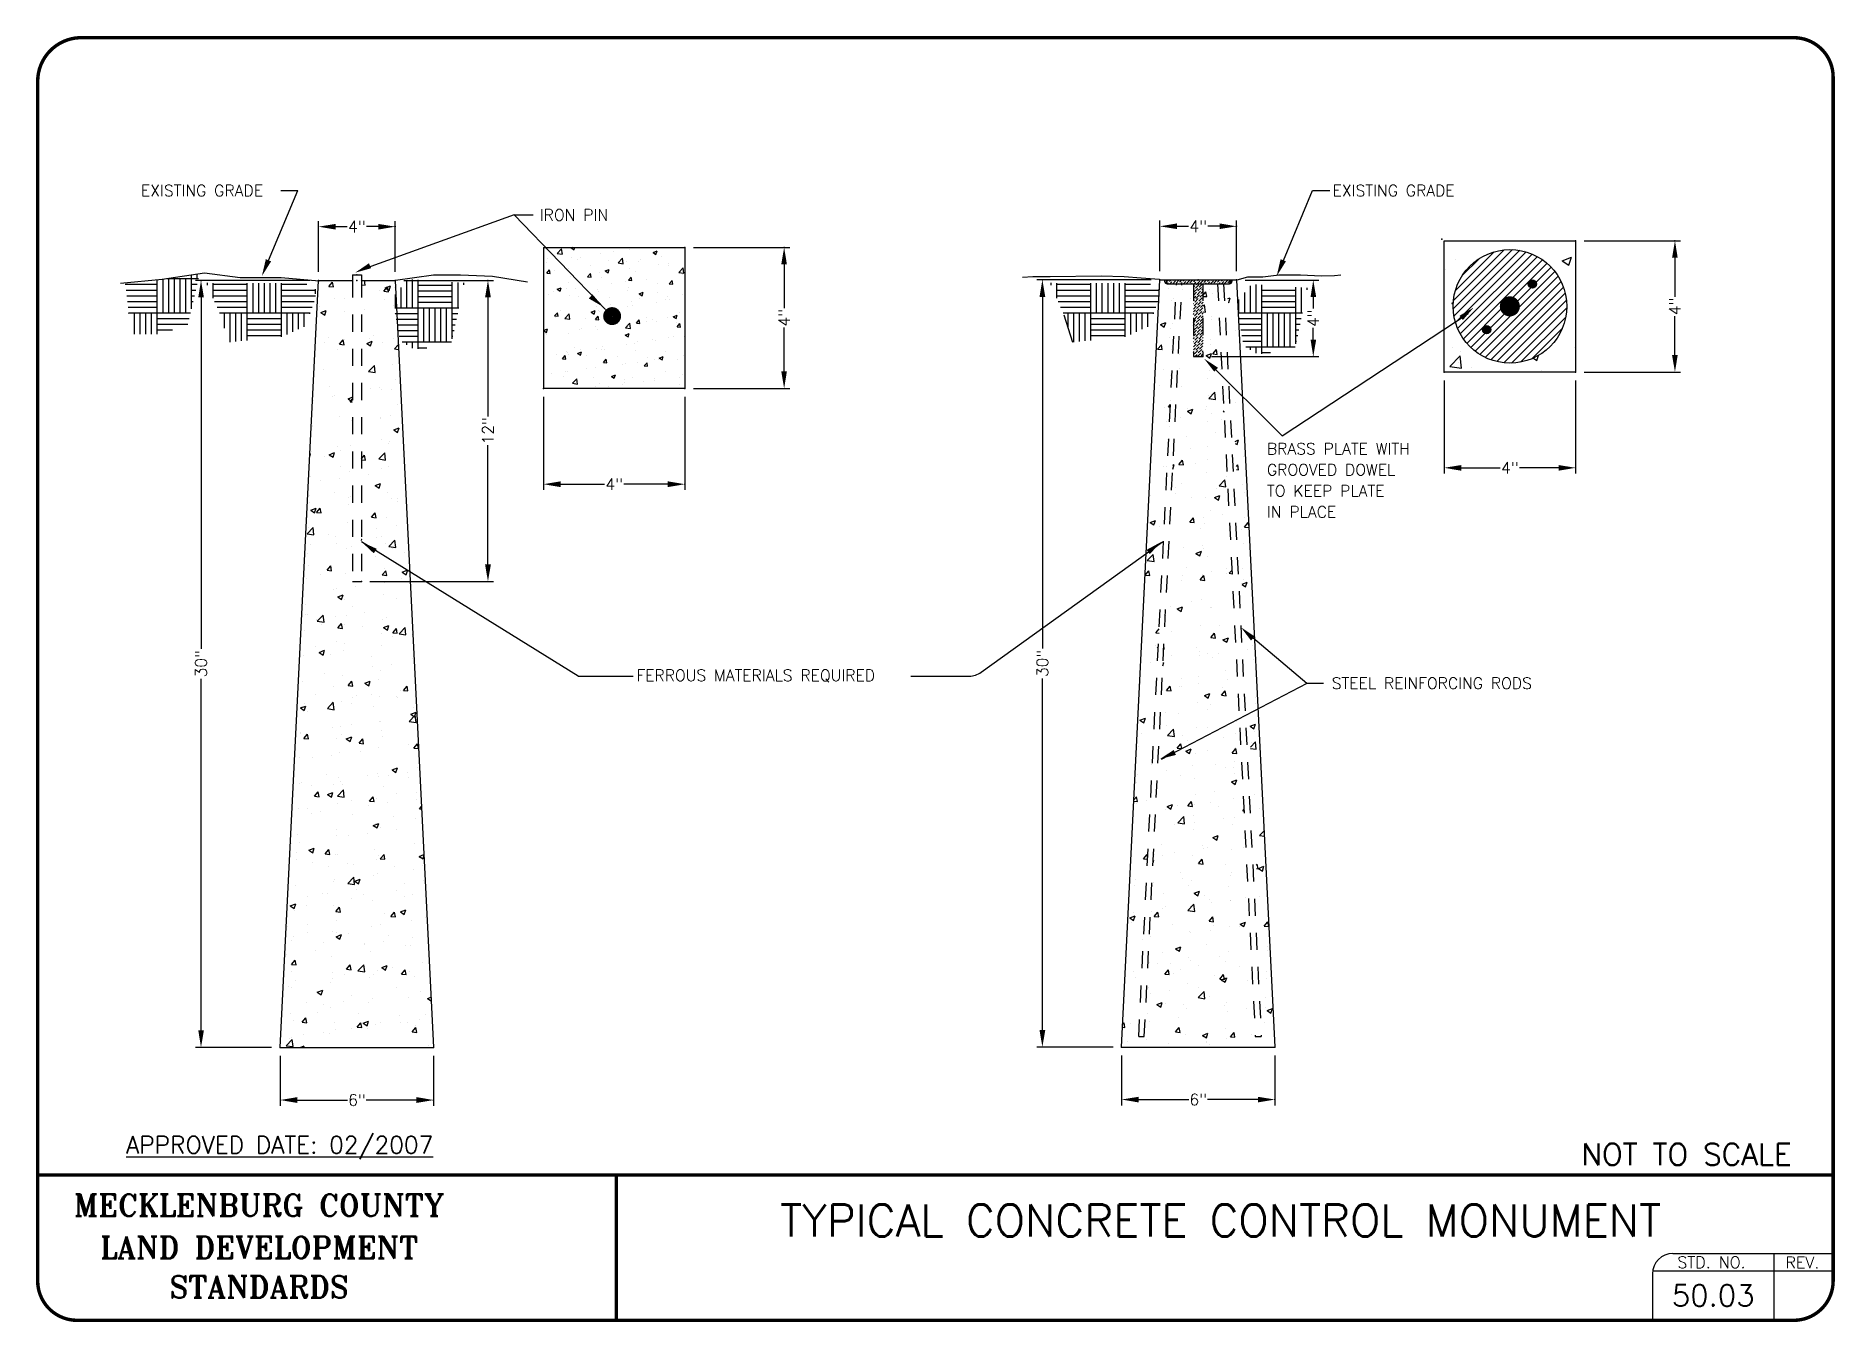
# Model space of a CAD drawing. Header units: feet. Extents: x 0 to 10.5, y 0 to 7.5.
import ezdxf
from ezdxf.enums import TextEntityAlignment as Align

# ---------------------------------------------------------------- set-up
doc = ezdxf.new("R2010")
doc.units = ezdxf.units.FT
doc.header["$LTSCALE"] = 0.25
doc.header["$MEASUREMENT"] = 0
doc.linetypes.add('HIDDEN', pattern=[0.375, 0.25, -0.125])
doc.layers.get('0').update_dxf_attribs({"linetype": 'CONTINUOUS'})
doc.layers.add('BORDER', color=4, linetype='CONTINUOUS')
doc.layers.add('MECK-DETAIL', color=7, linetype='CONTINUOUS')
doc.styles.add('ROMANS', font='romans', dxfattribs={"height": 2})
doc.styles.add('ROMANT', font='romant')
doc.styles.get("Standard").update_dxf_attribs({"font": 'simplex'})

msp = doc.modelspace()

# ---------------------------------------------------------------- texts
at = {"layer": 'MECK-DETAIL', "color": 7, "style": 'ROMANS'}
for p in [(0.604, 6.606), (7.572, 6.606)]:
    msp.add_text('EXISTING GRADE', height=0.0666, dxfattribs=at).set_placement(p, align=Align.MIDDLE_LEFT)
at = {"layer": 'MECK-DETAIL', "color": 7, "linetype": 'ByBlock', "style": 'ROMANS'}
for s, p in [('4"', (1.867, 6.395)), ('4"', (6.786, 6.397)), ('4"', (8.609, 4.985)), ('4"', (3.371, 4.889)), ('6"', (1.867, 1.288)), ('6"', (6.786, 1.291))]:
    msp.add_text(s, height=0.0666, dxfattribs=at).set_placement(p, align=Align.MIDDLE_CENTER)
at = {"layer": 'MECK-DETAIL', "color": 7, "style": 'ROMANS'}
for s, height, p in [('IRON PIN', 0.0666, (2.936, 6.43)), ('BRASS PLATE WITH', 0.0666, (7.188, 5.063)), ('GROOVED DOWEL', 0.0666, (7.188, 4.94)), ('TO KEEP PLATE', 0.0666, (7.188, 4.817)), ('IN PLACE', 0.0666, (7.188, 4.694)), ('FERROUS MATERIALS REQUIRED', 0.0666, (3.501, 3.738)), ('STEEL REINFORCING RODS', 0.0666, (7.567, 3.692)), ('NOT TO SCALE', 0.1275, (9.028, 0.907)), ('STD. NO.', 0.068, (9.588, 0.305)), ('REV.', 0.068, (10.22, 0.304))]:
    msp.add_text(s, height=height, dxfattribs=at).set_placement(p)
at = {"layer": 'MECK-DETAIL', "color": 7, "linetype": 'ByBlock', "style": 'ROMANS'}
for s, p in [('4"', (4.365, 5.862)), ('4"', (7.459, 5.859)), ('4"', (9.574, 5.929)), ('12"', (2.633, 5.201)), ('30"', (0.955, 3.839)), ('30"', (5.875, 3.841))]:
    msp.add_text(s, height=0.0666, rotation=90, dxfattribs=at).set_placement(p, align=Align.MIDDLE_CENTER)
at = {"layer": 'MECK-DETAIL', "color": 7}
msp.add_text('%%UAPPROVED DATE: 02/2007', height=0.1, dxfattribs=at).set_placement((1.415, 0.946), align=Align.BOTTOM_CENTER)
at = {"layer": 'MECK-DETAIL', "color": 7, "style": 'ROMANS'}
msp.add_text('TYPICAL CONCRETE CONTROL MONUMENT', height=0.18784, dxfattribs=at).set_placement((6.917, 0.584), align=Align.MIDDLE)
msp.add_text('50.03', height=0.1255, dxfattribs=at).set_placement((9.798, 0.145), align=Align.MIDDLE_CENTER)

# ---------------------------------------------------------------- blocks, each defined once
blk = doc.blocks.new('*X1')
at = {"color": 0}
for p, q in [((10.019, 6.894), (10.043, 6.923)), ((10.049, 6.891), (10.043, 6.923)), ((10.231, 6.93), (10.236, 6.935)), ((10.256, 6.902), (10.252, 6.935)), ((10.256, 6.927), (10.256, 6.927)), ((10.019, 6.894), (10.049, 6.891)), ((10.056, 6.817), (10.056, 6.817)), ((10.118, 6.819), (10.118, 6.819)), ((10.231, 6.906), (10.256, 6.902)), ((10.348, 6.867), (10.348, 6.867)), ((10.378, 6.863), (10.402, 6.891)), ((10.378, 6.863), (10.408, 6.86)), ((10.385, 6.808), (10.385, 6.808)), ((10.387, 6.886), (10.422, 6.899)), ((10.387, 6.886), (10.412, 6.869)), ((10.408, 6.86), (10.402, 6.891)), ((10.412, 6.869), (10.422, 6.899)), ((10.45, 6.886), (10.45, 6.886)), ((9.956, 6.763), (9.956, 6.763)), ((9.967, 6.725), (10.002, 6.738)), ((9.967, 6.725), (9.992, 6.708)), ((9.992, 6.708), (10.002, 6.738)), ((10.124, 6.73), (10.124, 6.73)), ((10.249, 6.746), (10.249, 6.746)), ((10.439, 6.771), (10.439, 6.771)), ((10.444, 6.719), (10.444, 6.719)), ((10.307, 6.574), (10.307, 6.574)), ((9.992, 6.532), (9.992, 6.532)), ((10.018, 6.565), (10.018, 6.565)), ((10.075, 6.482), (10.075, 6.482)), ((10.089, 6.518), (10.113, 6.547)), ((10.089, 6.518), (10.119, 6.515)), ((10.119, 6.515), (10.113, 6.547)), ((10.118, 6.549), (10.118, 6.549)), ((10.266, 6.523), (10.301, 6.537)), ((10.266, 6.523), (10.291, 6.507)), ((10.285, 6.554), (10.285, 6.554)), ((10.291, 6.507), (10.301, 6.537)), ((10.367, 6.532), (10.367, 6.532)), ((10.438, 6.553), (10.438, 6.553)), ((10.447, 6.487), (10.471, 6.515)), ((10.447, 6.487), (10.474, 6.484)), ((10.473, 6.504), (10.471, 6.515)), ((9.986, 6.352), (9.986, 6.352)), ((10.278, 6.34), (10.317, 6.38)), ((10.278, 6.34), (10.322, 6.333)), ((10.322, 6.333), (10.317, 6.38)), ((10.431, 6.387), (10.431, 6.387)), ((9.921, 6.31), (9.921, 6.31)), ((9.922, 6.319), (9.922, 6.319)), ((10.026, 6.243), (10.026, 6.243)), ((10.293, 6.231), (10.293, 6.231)), ((10.346, 6.234), (10.346, 6.234)), ((10.36, 6.221), (10.36, 6.221)), ((10.425, 6.22), (10.425, 6.22)), ((10.455, 6.287), (10.455, 6.287)), ((10.485, 6.237), (10.485, 6.237)), ((9.916, 6.153), (9.916, 6.153)), ((10.044, 6.179), (10.044, 6.179)), ((10.055, 6.184), (10.055, 6.184)), ((10.144, 6.161), (10.172, 6.172)), ((10.144, 6.161), (10.169, 6.144)), ((10.158, 6.142), (10.172, 6.159)), ((10.158, 6.142), (10.172, 6.141)), ((10.169, 6.144), (10.172, 6.155)), ((10.466, 6.124), (10.466, 6.124)), ((9.91, 5.986), (9.91, 5.986)), ((9.912, 5.982), (9.912, 5.982)), ((10.088, 6.044), (10.088, 6.044)), ((10.167, 6.022), (10.167, 6.022)), ((10.353, 6.04), (10.353, 6.04)), ((10.355, 6.033), (10.355, 6.033)), ((10.419, 6.054), (10.419, 6.054)), ((10.365, 5.899), (10.365, 5.899)), ((10.411, 5.868), (10.411, 5.868)), ((10.413, 5.887), (10.413, 5.887)), ((10.443, 5.96), (10.478, 5.973)), ((10.443, 5.96), (10.467, 5.943)), ((10.467, 5.943), (10.478, 5.973)), ((9.895, 5.795), (9.899, 5.794)), ((9.899, 5.794), (9.896, 5.81)), ((9.904, 5.82), (9.904, 5.82)), ((9.991, 5.789), (9.991, 5.789)), ((10.022, 5.798), (10.057, 5.812)), ((10.022, 5.798), (10.047, 5.782)), ((10.047, 5.782), (10.057, 5.812)), ((10.074, 5.849), (10.074, 5.849)), ((10.097, 5.826), (10.097, 5.826)), ((10.161, 5.855), (10.161, 5.855)), ((10.231, 5.77), (10.252, 5.794)), ((10.231, 5.765), (10.257, 5.763)), ((10.257, 5.763), (10.252, 5.794)), ((10.258, 5.778), (10.258, 5.778)), ((10.344, 5.77), (10.383, 5.81)), ((10.344, 5.77), (10.389, 5.763)), ((10.389, 5.763), (10.383, 5.81)), ((9.898, 5.654), (9.898, 5.654)), ((9.965, 5.629), (9.965, 5.629)), ((10.09, 5.646), (10.09, 5.646)), ((10.096, 5.722), (10.096, 5.722)), ((10.155, 5.689), (10.155, 5.689)), ((10.28, 5.671), (10.28, 5.671)), ((10.363, 5.71), (10.363, 5.71)), ((10.407, 5.721), (10.407, 5.721)), ((9.892, 5.535), (9.892, 5.535)), ((10.053, 5.551), (10.053, 5.551)), ((10.149, 5.522), (10.149, 5.522)), ((10.158, 5.523), (10.158, 5.523)), ((10.321, 5.597), (10.356, 5.61)), ((10.321, 5.597), (10.346, 5.58)), ((10.345, 5.601), (10.345, 5.601)), ((10.346, 5.58), (10.356, 5.61)), ((10.401, 5.554), (10.401, 5.554)), ((10.425, 5.512), (10.425, 5.512)), ((10.464, 5.515), (10.464, 5.515)), ((9.892, 5.487), (9.892, 5.487)), ((9.901, 5.436), (9.936, 5.449)), ((9.901, 5.436), (9.926, 5.419)), ((9.926, 5.419), (9.936, 5.449)), ((9.938, 5.421), (9.962, 5.45)), ((9.938, 5.421), (9.968, 5.418)), ((9.959, 5.449), (9.959, 5.449)), ((9.968, 5.418), (9.962, 5.45)), ((10.148, 5.473), (10.148, 5.473)), ((10.297, 5.39), (10.321, 5.418)), ((10.327, 5.387), (10.321, 5.418)), ((10.465, 5.491), (10.465, 5.491)), ((9.877, 5.283), (9.916, 5.323)), ((9.877, 5.283), (9.921, 5.276)), ((9.881, 5.391), (9.881, 5.391)), ((9.886, 5.321), (9.886, 5.321)), ((9.921, 5.276), (9.916, 5.323)), ((10.142, 5.356), (10.142, 5.356)), ((10.297, 5.39), (10.327, 5.387)), ((10.332, 5.318), (10.332, 5.318)), ((10.395, 5.388), (10.395, 5.388)), ((10.457, 5.334), (10.457, 5.334)), ((9.9, 5.212), (9.9, 5.212)), ((10.017, 5.276), (10.017, 5.276)), ((10.061, 5.268), (10.061, 5.268)), ((10.072, 5.216), (10.072, 5.216)), ((10.136, 5.189), (10.136, 5.189)), ((10.167, 5.201), (10.167, 5.201)), ((10.231, 5.247), (10.234, 5.248)), ((10.231, 5.239), (10.234, 5.248)), ((10.328, 5.257), (10.328, 5.257)), ((10.364, 5.266), (10.364, 5.266)), ((10.389, 5.221), (10.389, 5.221)), ((10.411, 5.2), (10.45, 5.24)), ((10.411, 5.2), (10.455, 5.193)), ((10.433, 5.189), (10.433, 5.189)), ((10.455, 5.193), (10.45, 5.24)), ((10.515, 5.162), (10.515, 5.162)), ((9.88, 5.154), (9.88, 5.154)), ((9.885, 5.079), (9.885, 5.079)), ((10.008, 5.045), (10.032, 5.074)), ((10.008, 5.045), (10.037, 5.042)), ((10.037, 5.042), (10.032, 5.074)), ((10.326, 5.137), (10.326, 5.137)), ((10.366, 5.014), (10.39, 5.042)), ((10.383, 5.055), (10.383, 5.055)), ((10.396, 5.011), (10.39, 5.042)), ((10.498, 5.033), (10.533, 5.047)), ((10.523, 5.016), (10.533, 5.047)), ((9.874, 4.988), (9.874, 4.988)), ((9.962, 5.014), (9.962, 5.014)), ((10.13, 5.023), (10.13, 5.023)), ((10.194, 4.94), (10.194, 4.94)), ((10.343, 4.968), (10.343, 4.968)), ((10.366, 5.014), (10.396, 5.011)), ((10.384, 4.965), (10.384, 4.965)), ((10.495, 4.991), (10.495, 4.991)), ((10.498, 5.033), (10.523, 5.016)), ((9.868, 4.821), (9.868, 4.821)), ((10.052, 4.918), (10.052, 4.918)), ((10.069, 4.923), (10.069, 4.923)), ((10.078, 4.872), (10.113, 4.885)), ((10.078, 4.872), (10.102, 4.855)), ((10.102, 4.855), (10.113, 4.885)), ((10.124, 4.857), (10.124, 4.857)), ((10.171, 4.808), (10.171, 4.808)), ((10.377, 4.889), (10.377, 4.889)), ((10.463, 4.858), (10.463, 4.858)), ((9.864, 4.758), (9.864, 4.758)), ((9.88, 4.758), (9.88, 4.758)), ((9.938, 4.726), (9.938, 4.726)), ((9.943, 4.713), (9.982, 4.753)), ((9.943, 4.713), (9.988, 4.706)), ((9.97, 4.691), (9.97, 4.691)), ((9.988, 4.706), (9.982, 4.753)), ((10.063, 4.743), (10.063, 4.743)), ((10.077, 4.669), (10.101, 4.698)), ((10.107, 4.666), (10.101, 4.698)), ((10.131, 4.747), (10.131, 4.747)), ((10.252, 4.768), (10.252, 4.768)), ((10.371, 4.722), (10.371, 4.722)), ((10.398, 4.736), (10.398, 4.736)), ((9.861, 4.655), (9.861, 4.655)), ((10.071, 4.583), (10.071, 4.583)), ((10.077, 4.669), (10.107, 4.666)), ((10.118, 4.69), (10.118, 4.69)), ((10.237, 4.68), (10.237, 4.68)), ((10.362, 4.633), (10.362, 4.633)), ((10.376, 4.671), (10.411, 4.684)), ((10.376, 4.671), (10.401, 4.654)), ((10.401, 4.654), (10.411, 4.684)), ((10.436, 4.637), (10.46, 4.666)), ((10.436, 4.637), (10.465, 4.635)), ((10.436, 4.612), (10.436, 4.612)), ((10.465, 4.635), (10.46, 4.666)), ((10.477, 4.63), (10.516, 4.671)), ((10.477, 4.63), (10.521, 4.623)), ((10.504, 4.668), (10.504, 4.668)), ((10.521, 4.623), (10.516, 4.671)), ((10.562, 4.628), (10.562, 4.628)), ((9.855, 4.488), (9.855, 4.488)), ((9.931, 4.545), (9.931, 4.545)), ((9.956, 4.509), (9.991, 4.523)), ((9.956, 4.509), (9.981, 4.492)), ((9.981, 4.492), (9.991, 4.523)), ((10.032, 4.493), (10.032, 4.493)), ((10.112, 4.524), (10.112, 4.524)), ((10.121, 4.57), (10.121, 4.57)), ((10.299, 4.481), (10.299, 4.481)), ((10.365, 4.556), (10.365, 4.556)), ((10.566, 4.47), (10.566, 4.47)), ((9.989, 4.373), (9.989, 4.373)), ((10.106, 4.357), (10.106, 4.357)), ((10.305, 4.415), (10.305, 4.415)), ((10.359, 4.389), (10.359, 4.389)), ((10.43, 4.431), (10.43, 4.431)), ((9.849, 4.322), (9.849, 4.322)), ((9.934, 4.237), (9.934, 4.237)), ((10.05, 4.284), (10.05, 4.284)), ((10.146, 4.293), (10.17, 4.321)), ((10.146, 4.293), (10.176, 4.29)), ((10.176, 4.29), (10.17, 4.321)), ((10.201, 4.226), (10.201, 4.226)), ((10.254, 4.308), (10.289, 4.321)), ((10.254, 4.308), (10.279, 4.291)), ((10.279, 4.291), (10.289, 4.321)), ((10.299, 4.234), (10.299, 4.234)), ((10.342, 4.334), (10.342, 4.334)), ((10.352, 4.223), (10.352, 4.223)), ((10.462, 4.225), (10.462, 4.225)), ((10.488, 4.259), (10.488, 4.259)), ((10.505, 4.261), (10.529, 4.29)), ((10.505, 4.261), (10.535, 4.259)), ((10.535, 4.259), (10.529, 4.29)), ((9.834, 4.147), (9.869, 4.16)), ((9.834, 4.147), (9.859, 4.13)), ((9.843, 4.156), (9.843, 4.156)), ((9.858, 4.176), (9.858, 4.176)), ((9.859, 4.13), (9.869, 4.16)), ((9.878, 4.125), (9.878, 4.125)), ((10.01, 4.143), (10.048, 4.184)), ((10.01, 4.143), (10.054, 4.136)), ((10.04, 4.17), (10.04, 4.17)), ((10.054, 4.136), (10.048, 4.184)), ((10.1, 4.191), (10.1, 4.191)), ((10.17, 4.175), (10.17, 4.175)), ((10.173, 4.218), (10.173, 4.218)), ((10.307, 4.159), (10.307, 4.159)), ((10.468, 4.215), (10.468, 4.215)), ((10.553, 4.107), (10.588, 4.12)), ((10.553, 4.107), (10.578, 4.09)), ((10.574, 4.148), (10.574, 4.148)), ((10.578, 4.09), (10.588, 4.12)), ((9.837, 3.989), (9.837, 3.989)), ((10.042, 4.02), (10.042, 4.02)), ((10.094, 4.024), (10.094, 4.024)), ((10.167, 4.037), (10.167, 4.037)), ((10.346, 4.056), (10.346, 4.056)), ((10.356, 4.062), (10.356, 4.062)), ((10.361, 4), (10.361, 4)), ((10.543, 4.06), (10.582, 4.101)), ((10.543, 4.06), (10.588, 4.053)), ((10.588, 4.053), (10.582, 4.101)), ((9.835, 3.983), (9.835, 3.983)), ((9.857, 3.948), (9.881, 3.977)), ((9.857, 3.948), (9.887, 3.945)), ((9.887, 3.945), (9.881, 3.977)), ((10.069, 3.95), (10.069, 3.95)), ((10.102, 3.972), (10.102, 3.972)), ((10.133, 3.945), (10.168, 3.959)), ((10.133, 3.945), (10.158, 3.929)), ((10.158, 3.929), (10.168, 3.959)), ((10.216, 3.917), (10.24, 3.945)), ((10.216, 3.917), (10.246, 3.914)), ((10.246, 3.914), (10.24, 3.945)), ((10.34, 3.89), (10.34, 3.89)), ((10.369, 3.961), (10.369, 3.961)), ((10.541, 3.906), (10.541, 3.906)), ((10.574, 3.885), (10.598, 3.914)), ((10.574, 3.885), (10.604, 3.883)), ((10.604, 3.883), (10.598, 3.914)), ((10.6, 3.927), (10.6, 3.927)), ((9.831, 3.823), (9.831, 3.823)), ((9.91, 3.823), (9.91, 3.823)), ((10.036, 3.84), (10.036, 3.84)), ((10.088, 3.858), (10.088, 3.858)), ((10.225, 3.865), (10.225, 3.865)), ((10.431, 3.744), (10.466, 3.757)), ((10.456, 3.727), (10.466, 3.757)), ((10.594, 3.761), (10.594, 3.761)), ((9.825, 3.656), (9.825, 3.656)), ((9.843, 3.66), (9.843, 3.66)), ((9.904, 3.642), (9.904, 3.642)), ((10.004, 3.716), (10.004, 3.716)), ((10.049, 3.651), (10.049, 3.651)), ((10.082, 3.691), (10.082, 3.691)), ((10.093, 3.667), (10.093, 3.667)), ((10.11, 3.649), (10.11, 3.649)), ((10.271, 3.705), (10.271, 3.705)), ((10.334, 3.723), (10.334, 3.723)), ((10.34, 3.701), (10.34, 3.701)), ((10.377, 3.638), (10.377, 3.638)), ((10.409, 3.709), (10.409, 3.709)), ((10.431, 3.744), (10.456, 3.727)), ((10.534, 3.725), (10.534, 3.725)), ((10.538, 3.694), (10.538, 3.694)), ((9.926, 3.572), (9.95, 3.601)), ((9.926, 3.572), (9.956, 3.569)), ((9.956, 3.569), (9.95, 3.601)), ((10.011, 3.583), (10.046, 3.596)), ((10.011, 3.583), (10.036, 3.566)), ((10.036, 3.566), (10.046, 3.596)), ((10.076, 3.573), (10.115, 3.614)), ((10.076, 3.573), (10.12, 3.566)), ((10.076, 3.525), (10.076, 3.525)), ((10.12, 3.566), (10.115, 3.614)), ((10.168, 3.541), (10.168, 3.541)), ((10.285, 3.54), (10.309, 3.569)), ((10.285, 3.54), (10.315, 3.538)), ((10.315, 3.538), (10.309, 3.569)), ((10.328, 3.557), (10.328, 3.557)), ((10.403, 3.528), (10.403, 3.528)), ((10.46, 3.592), (10.46, 3.592)), ((10.588, 3.594), (10.588, 3.594)), ((10.592, 3.553), (10.592, 3.553)), ((9.819, 3.49), (9.819, 3.49)), ((9.877, 3.491), (9.877, 3.491)), ((9.905, 3.462), (9.905, 3.462)), ((9.962, 3.47), (9.962, 3.47)), ((10.172, 3.451), (10.172, 3.451)), ((10.278, 3.512), (10.278, 3.512)), ((10.439, 3.44), (10.439, 3.44)), ((10.582, 3.428), (10.582, 3.428)), ((10.609, 3.49), (10.623, 3.505)), ((10.609, 3.49), (10.624, 3.488)), ((9.813, 3.323), (9.813, 3.323)), ((10.068, 3.316), (10.068, 3.316)), ((10.07, 3.358), (10.07, 3.358)), ((10.146, 3.315), (10.146, 3.315)), ((10.271, 3.331), (10.271, 3.331)), ((10.309, 3.381), (10.344, 3.395)), ((10.309, 3.381), (10.334, 3.365)), ((10.322, 3.391), (10.322, 3.391)), ((10.334, 3.365), (10.344, 3.395)), ((10.359, 3.367), (10.359, 3.367)), ((10.461, 3.356), (10.461, 3.356)), ((9.776, 3.266), (9.776, 3.266)), ((9.808, 3.207), (9.808, 3.207)), ((9.83, 3.273), (9.83, 3.273)), ((9.889, 3.22), (9.924, 3.234)), ((9.889, 3.22), (9.914, 3.203)), ((9.914, 3.203), (9.924, 3.234)), ((9.996, 3.196), (10.02, 3.224)), ((9.996, 3.196), (10.026, 3.193)), ((10.026, 3.193), (10.02, 3.224)), ((10.063, 3.192), (10.063, 3.192)), ((10.074, 3.195), (10.074, 3.195)), ((10.316, 3.224), (10.316, 3.224)), ((10.341, 3.184), (10.341, 3.184)), ((10.354, 3.164), (10.379, 3.193)), ((10.384, 3.162), (10.379, 3.193)), ((10.576, 3.262), (10.576, 3.262)), ((10.608, 3.18), (10.639, 3.192)), ((10.608, 3.18), (10.633, 3.163)), ((10.608, 3.173), (10.608, 3.173)), ((10.633, 3.163), (10.639, 3.183)), ((9.807, 3.157), (9.807, 3.157)), ((9.913, 3.14), (9.913, 3.14)), ((10.015, 3.117), (10.015, 3.117)), ((10.14, 3.134), (10.14, 3.134)), ((10.18, 3.128), (10.18, 3.128)), ((10.31, 3.058), (10.31, 3.058)), ((10.329, 3.159), (10.329, 3.159)), ((10.339, 3.068), (10.339, 3.068)), ((10.354, 3.164), (10.384, 3.162)), ((10.447, 3.117), (10.447, 3.117)), ((10.57, 3.095), (10.57, 3.095)), ((10.63, 3.118), (10.63, 3.118)), ((9.756, 2.968), (9.756, 2.968)), ((9.801, 2.99), (9.801, 2.99)), ((9.975, 2.941), (9.975, 2.941)), ((10.008, 2.937), (10.008, 2.937)), ((10.047, 3.018), (10.047, 3.018)), ((10.057, 3.026), (10.057, 3.026)), ((10.142, 3.003), (10.181, 3.044)), ((10.142, 3.003), (10.187, 2.996)), ((10.187, 2.996), (10.181, 3.044)), ((10.188, 3.019), (10.223, 3.032)), ((10.188, 3.019), (10.213, 3.002)), ((10.198, 2.962), (10.198, 2.962)), ((10.213, 3.002), (10.223, 3.032)), ((10.459, 2.958), (10.459, 2.958)), ((10.513, 3.003), (10.513, 3.003)), ((10.638, 3.02), (10.638, 3.02)), ((9.768, 2.858), (9.803, 2.871)), ((9.768, 2.858), (9.793, 2.841)), ((9.793, 2.841), (9.803, 2.871)), ((9.795, 2.824), (9.795, 2.824)), ((9.875, 2.858), (9.875, 2.858)), ((9.883, 2.92), (9.883, 2.92)), ((10.051, 2.859), (10.051, 2.859)), ((10.065, 2.82), (10.089, 2.848)), ((10.065, 2.82), (10.095, 2.817)), ((10.095, 2.817), (10.089, 2.848)), ((10.167, 2.908), (10.167, 2.908)), ((10.242, 2.93), (10.242, 2.93)), ((10.304, 2.891), (10.304, 2.891)), ((10.424, 2.788), (10.448, 2.817)), ((10.454, 2.786), (10.448, 2.817)), ((10.486, 2.818), (10.521, 2.831)), ((10.486, 2.818), (10.511, 2.801)), ((10.507, 2.822), (10.507, 2.822)), ((10.509, 2.919), (10.509, 2.919)), ((10.511, 2.801), (10.521, 2.831)), ((10.564, 2.929), (10.564, 2.929)), ((9.751, 2.723), (9.751, 2.723)), ((9.877, 2.739), (9.877, 2.739)), ((10.066, 2.764), (10.066, 2.764)), ((10.298, 2.725), (10.298, 2.725)), ((10.358, 2.733), (10.358, 2.733)), ((10.382, 2.806), (10.382, 2.806)), ((10.424, 2.788), (10.454, 2.786)), ((10.557, 2.762), (10.557, 2.762)), ((10.65, 2.783), (10.65, 2.783)), ((9.775, 2.633), (9.775, 2.633)), ((9.788, 2.658), (9.788, 2.658)), ((9.878, 2.686), (9.878, 2.686)), ((9.983, 2.619), (9.983, 2.619)), ((10.045, 2.693), (10.045, 2.693)), ((10.066, 2.683), (10.066, 2.683)), ((10.066, 2.656), (10.101, 2.67)), ((10.066, 2.656), (10.091, 2.64)), ((10.091, 2.64), (10.101, 2.67)), ((10.145, 2.674), (10.145, 2.674)), ((10.25, 2.609), (10.25, 2.609)), ((10.25, 2.607), (10.25, 2.607)), ((10.375, 2.625), (10.375, 2.625)), ((10.411, 2.663), (10.411, 2.663)), ((10.517, 2.596), (10.517, 2.596)), ((10.551, 2.596), (10.551, 2.596)), ((10.565, 2.65), (10.565, 2.65)), ((9.745, 2.542), (9.745, 2.542)), ((9.776, 2.475), (9.8, 2.504)), ((9.776, 2.475), (9.806, 2.472)), ((9.782, 2.491), (9.782, 2.491)), ((9.806, 2.472), (9.8, 2.504)), ((9.934, 2.567), (9.934, 2.567)), ((10.039, 2.526), (10.039, 2.526)), ((10.135, 2.444), (10.159, 2.472)), ((10.164, 2.441), (10.159, 2.472)), ((10.208, 2.434), (10.247, 2.474)), ((10.253, 2.427), (10.247, 2.474)), ((10.292, 2.558), (10.292, 2.558)), ((10.365, 2.455), (10.4, 2.468)), ((10.389, 2.438), (10.4, 2.468)), ((10.629, 2.485), (10.629, 2.485)), ((9.778, 2.432), (9.778, 2.432)), ((9.803, 2.37), (9.803, 2.37)), ((10.033, 2.36), (10.033, 2.36)), ((10.045, 2.42), (10.045, 2.42)), ((10.046, 2.385), (10.046, 2.385)), ((10.119, 2.411), (10.119, 2.411)), ((10.135, 2.444), (10.164, 2.441)), ((10.208, 2.434), (10.253, 2.427)), ((10.244, 2.428), (10.244, 2.428)), ((10.286, 2.392), (10.286, 2.392)), ((10.312, 2.409), (10.312, 2.409)), ((10.337, 2.435), (10.337, 2.435)), ((10.365, 2.455), (10.389, 2.438)), ((10.433, 2.453), (10.433, 2.453)), ((10.493, 2.412), (10.517, 2.441)), ((10.493, 2.412), (10.523, 2.41)), ((10.523, 2.41), (10.517, 2.441)), ((10.545, 2.429), (10.545, 2.429)), ((10.579, 2.398), (10.579, 2.398)), ((9.754, 2.335), (9.754, 2.335)), ((9.776, 2.325), (9.776, 2.325)), ((9.944, 2.294), (9.98, 2.307)), ((9.944, 2.294), (9.969, 2.277)), ((9.969, 2.277), (9.98, 2.307)), ((10.112, 2.231), (10.112, 2.231)), ((10.166, 2.275), (10.166, 2.275)), ((10.302, 2.256), (10.302, 2.256)), ((10.457, 2.325), (10.457, 2.325)), ((10.539, 2.263), (10.539, 2.263)), ((10.617, 2.297), (10.617, 2.297)), ((10.663, 2.254), (10.686, 2.262)), ((10.663, 2.254), (10.687, 2.238)), ((9.77, 2.158), (9.77, 2.158)), ((9.845, 2.099), (9.869, 2.128)), ((9.875, 2.096), (9.869, 2.128)), ((9.874, 2.225), (9.874, 2.225)), ((9.948, 2.165), (9.948, 2.165)), ((9.987, 2.214), (9.987, 2.214)), ((10.027, 2.193), (10.027, 2.193)), ((10.215, 2.154), (10.215, 2.154)), ((10.279, 2.225), (10.279, 2.225)), ((10.482, 2.142), (10.482, 2.142)), ((10.611, 2.117), (10.611, 2.117)), ((10.648, 2.15), (10.648, 2.15)), ((9.773, 2), (9.773, 2)), ((9.786, 2.109), (9.786, 2.109)), ((9.845, 2.099), (9.875, 2.096)), ((9.856, 2.017), (9.856, 2.017)), ((9.981, 2.034), (9.981, 2.034)), ((10.021, 2.027), (10.021, 2.027)), ((10.053, 2.098), (10.053, 2.098)), ((10.065, 2.05), (10.065, 2.05)), ((10.17, 2.058), (10.17, 2.058)), ((10.204, 2.067), (10.228, 2.096)), ((10.204, 2.067), (10.234, 2.065)), ((10.234, 2.065), (10.228, 2.096)), ((10.243, 2.092), (10.278, 2.106)), ((10.243, 2.092), (10.268, 2.076)), ((10.268, 2.076), (10.278, 2.106)), ((10.273, 2.059), (10.273, 2.059)), ((10.32, 2.086), (10.32, 2.086)), ((10.356, 2.1), (10.356, 2.1)), ((10.486, 2.1), (10.486, 2.1)), ((10.533, 2.096), (10.533, 2.096)), ((10.563, 2.036), (10.587, 2.065)), ((10.563, 2.036), (10.592, 2.033)), ((10.587, 2.075), (10.587, 2.075)), ((10.592, 2.033), (10.587, 2.065)), ((9.741, 1.946), (9.78, 1.987)), ((9.741, 1.946), (9.786, 1.94)), ((9.764, 1.992), (9.764, 1.992)), ((9.786, 1.94), (9.78, 1.987)), ((9.832, 1.935), (9.858, 1.945)), ((9.854, 1.935), (9.858, 1.945)), ((10.669, 1.944), (10.669, 1.944))]:
    blk.add_line(p, q, dxfattribs=at)
blk = doc.blocks.new('*X2')
at = {"color": 0}
for p, q in [((14.753, 6.883), (14.753, 6.883)), ((14.772, 6.802), (14.772, 6.802)), ((14.787, 6.816), (14.787, 6.816)), ((14.84, 6.875), (14.84, 6.875)), ((14.897, 6.818), (14.897, 6.818)), ((14.977, 6.838), (14.995, 6.86)), ((14.977, 6.83), (15.001, 6.828)), ((15.001, 6.828), (14.995, 6.86)), ((15.02, 6.872), (15.02, 6.872)), ((15.039, 6.848), (15.039, 6.848)), ((15.139, 6.815), (15.154, 6.82)), ((15.144, 6.79), (15.154, 6.82)), ((14.977, 6.765), (14.987, 6.775)), ((14.977, 6.73), (14.992, 6.727)), ((14.992, 6.727), (14.987, 6.775)), ((15.031, 6.7), (15.031, 6.7)), ((15.14, 6.792), (15.144, 6.79)), ((14.699, 6.646), (14.734, 6.659)), ((14.699, 6.646), (14.724, 6.629)), ((14.724, 6.629), (14.734, 6.659)), ((14.739, 6.65), (14.739, 6.65)), ((14.766, 6.621), (14.766, 6.621)), ((14.781, 6.65), (14.781, 6.65)), ((15.033, 6.682), (15.033, 6.682)), ((15.189, 6.605), (15.189, 6.605)), ((14.681, 6.486), (14.706, 6.515)), ((14.681, 6.486), (14.711, 6.483)), ((14.711, 6.483), (14.706, 6.515)), ((14.761, 6.56), (14.761, 6.56)), ((14.774, 6.483), (14.774, 6.483)), ((14.997, 6.444), (15.032, 6.458)), ((15.022, 6.428), (15.032, 6.458)), ((15.027, 6.515), (15.027, 6.515)), ((15.028, 6.549), (15.028, 6.549)), ((15.04, 6.455), (15.064, 6.483)), ((15.04, 6.455), (15.07, 6.452)), ((15.07, 6.452), (15.064, 6.483)), ((14.719, 6.352), (14.719, 6.352)), ((14.823, 6.449), (14.823, 6.449)), ((14.823, 6.362), (14.823, 6.362)), ((14.997, 6.444), (15.022, 6.428)), ((15.01, 6.402), (15.01, 6.402)), ((15.021, 6.349), (15.021, 6.349)), ((15.09, 6.351), (15.09, 6.351)), ((14.692, 6.252), (14.692, 6.252)), ((14.768, 6.317), (14.768, 6.317)), ((14.838, 6.242), (14.838, 6.242)), ((15.008, 6.293), (15.008, 6.293)), ((14.725, 6.107), (14.725, 6.107)), ((14.751, 6.11), (14.764, 6.126)), ((14.751, 6.11), (14.763, 6.109)), ((14.762, 6.151), (14.762, 6.151)), ((15.001, 6.112), (15.001, 6.112)), ((15.014, 6.164), (15.053, 6.205)), ((15.014, 6.164), (15.059, 6.158)), ((15.015, 6.183), (15.015, 6.183)), ((15.059, 6.158), (15.053, 6.205)), ((15.191, 6.137), (15.191, 6.137)), ((14.738, 6.017), (14.738, 6.017)), ((14.756, 5.984), (14.756, 5.984)), ((14.831, 6.04), (14.831, 6.04)), ((14.876, 6.096), (14.876, 6.096)), ((14.876, 6.082), (14.911, 6.095)), ((14.876, 6.082), (14.9, 6.065)), ((14.9, 6.065), (14.911, 6.095)), ((14.992, 6.095), (14.992, 6.095)), ((15.009, 6.016), (15.009, 6.016)), ((15.029, 6.067), (15.029, 6.067)), ((15.098, 6.028), (15.098, 6.028)), ((15.109, 6.079), (15.113, 6.083)), ((15.109, 6.079), (15.114, 6.078)), ((14.745, 5.899), (14.745, 5.899)), ((14.87, 5.915), (14.87, 5.915)), ((15.059, 5.94), (15.059, 5.94)), ((15.186, 5.885), (15.209, 5.894)), ((15.186, 5.872), (15.199, 5.864)), ((15.199, 5.864), (15.209, 5.894)), ((14.82, 5.734), (14.844, 5.763)), ((14.85, 5.731), (14.844, 5.763)), ((14.893, 5.841), (14.893, 5.841)), ((15.003, 5.85), (15.003, 5.85)), ((15.009, 5.768), (15.009, 5.768)), ((15.243, 5.784), (15.243, 5.784)), ((14.717, 5.718), (14.717, 5.718)), ((14.738, 5.718), (14.738, 5.718)), ((14.779, 5.703), (14.789, 5.733)), ((14.779, 5.703), (14.779, 5.703)), ((14.78, 5.729), (14.789, 5.733)), ((14.82, 5.734), (14.85, 5.731)), ((14.928, 5.743), (14.928, 5.743)), ((14.997, 5.683), (14.997, 5.683)), ((15.081, 5.595), (15.12, 5.635)), ((15.125, 5.588), (15.12, 5.635)), ((15.129, 5.659), (15.129, 5.659)), ((15.194, 5.721), (15.203, 5.731)), ((15.195, 5.701), (15.209, 5.7)), ((15.209, 5.7), (15.203, 5.731)), ((15.256, 5.721), (15.256, 5.721)), ((14.634, 5.53), (14.634, 5.53)), ((14.795, 5.586), (14.795, 5.586)), ((14.796, 5.546), (14.796, 5.546)), ((14.837, 5.609), (14.837, 5.609)), ((14.901, 5.519), (14.901, 5.519)), ((14.991, 5.517), (14.991, 5.517)), ((15.052, 5.518), (15.087, 5.531)), ((15.052, 5.518), (15.077, 5.501)), ((15.062, 5.575), (15.062, 5.575)), ((15.077, 5.501), (15.087, 5.531)), ((15.081, 5.595), (15.125, 5.588)), ((15.112, 5.587), (15.112, 5.587)), ((15.237, 5.604), (15.237, 5.604)), ((15.25, 5.554), (15.25, 5.554)), ((15.028, 5.434), (15.028, 5.434)), ((15.105, 5.407), (15.105, 5.407)), ((14.632, 5.357), (14.667, 5.37)), ((14.632, 5.357), (14.657, 5.34)), ((14.657, 5.34), (14.667, 5.37)), ((14.664, 5.349), (14.664, 5.349)), ((14.696, 5.332), (14.696, 5.332)), ((14.89, 5.358), (14.914, 5.387)), ((14.89, 5.358), (14.919, 5.355)), ((14.919, 5.355), (14.914, 5.387)), ((14.963, 5.32), (14.963, 5.32)), ((14.98, 5.39), (14.98, 5.39)), ((14.984, 5.35), (14.984, 5.35)), ((15.23, 5.309), (15.23, 5.309)), ((15.244, 5.388), (15.244, 5.388)), ((15.248, 5.326), (15.272, 5.355)), ((15.248, 5.326), (15.276, 5.324)), ((15.276, 5.336), (15.272, 5.355)), ((14.849, 5.193), (14.849, 5.193)), ((14.931, 5.155), (14.966, 5.169)), ((14.956, 5.139), (14.966, 5.169)), ((14.974, 5.209), (14.974, 5.209)), ((14.978, 5.184), (14.978, 5.184)), ((15.238, 5.221), (15.238, 5.221)), ((14.613, 5.108), (14.652, 5.148)), ((14.613, 5.108), (14.658, 5.101)), ((14.658, 5.101), (14.652, 5.148)), ((14.866, 5.065), (14.866, 5.065)), ((14.931, 5.155), (14.956, 5.139)), ((15.007, 5.135), (15.007, 5.135)), ((15.132, 5.054), (15.132, 5.054)), ((15.147, 5.025), (15.165, 5.044)), ((15.232, 5.055), (15.232, 5.055)), ((14.6, 5.013), (14.624, 5.042)), ((14.6, 5.013), (14.63, 5.01)), ((14.63, 5.01), (14.624, 5.042)), ((14.704, 5.009), (14.704, 5.009)), ((14.835, 4.975), (14.835, 4.975)), ((14.842, 5.012), (14.842, 5.012)), ((14.959, 4.982), (14.983, 5.01)), ((14.959, 4.982), (14.989, 4.979)), ((14.971, 4.998), (14.971, 4.998)), ((14.972, 5.017), (14.972, 5.017)), ((14.989, 4.979), (14.983, 5.01)), ((15.032, 5.037), (15.032, 5.037)), ((15.127, 5.026), (15.127, 5.026)), ((15.147, 5.025), (15.166, 5.022)), ((15.232, 4.955), (15.264, 4.968)), ((15.233, 4.952), (15.254, 4.937)), ((15.238, 4.986), (15.238, 4.986)), ((15.254, 4.937), (15.264, 4.968)), ((14.766, 4.811), (14.766, 4.811)), ((14.9, 4.84), (14.9, 4.84)), ((14.966, 4.851), (14.966, 4.851)), ((14.735, 4.75), (14.735, 4.75)), ((14.809, 4.793), (14.844, 4.806)), ((14.809, 4.793), (14.834, 4.776)), ((14.834, 4.776), (14.844, 4.806)), ((15.026, 4.8), (15.026, 4.8)), ((15.033, 4.799), (15.033, 4.799)), ((15.3, 4.788), (15.3, 4.788)), ((14.67, 4.637), (14.691, 4.662)), ((14.67, 4.637), (14.69, 4.635)), ((14.769, 4.643), (14.769, 4.643)), ((14.96, 4.685), (14.96, 4.685)), ((15.028, 4.606), (15.052, 4.634)), ((15.028, 4.606), (15.058, 4.603)), ((15.058, 4.603), (15.052, 4.634)), ((15.084, 4.684), (15.084, 4.684)), ((15.107, 4.592), (15.142, 4.605)), ((15.107, 4.592), (15.132, 4.575)), ((15.132, 4.575), (15.142, 4.605)), ((14.669, 4.555), (14.669, 4.555)), ((14.68, 4.538), (14.685, 4.543)), ((14.68, 4.538), (14.685, 4.537)), ((14.72, 4.531), (14.724, 4.531)), ((14.724, 4.531), (14.721, 4.554)), ((14.774, 4.488), (14.774, 4.488)), ((14.936, 4.544), (14.936, 4.544)), ((14.953, 4.487), (14.953, 4.487)), ((14.954, 4.518), (14.954, 4.518)), ((15.006, 4.502), (15.006, 4.502)), ((15.041, 4.477), (15.041, 4.477)), ((15.078, 4.504), (15.078, 4.504)), ((15.267, 4.528), (15.267, 4.528)), ((15.297, 4.552), (15.297, 4.552)), ((15.308, 4.465), (15.308, 4.465)), ((14.637, 4.445), (14.637, 4.445)), ((14.715, 4.421), (14.722, 4.444)), ((14.716, 4.441), (14.722, 4.444)), ((14.834, 4.342), (14.834, 4.342)), ((14.948, 4.352), (14.948, 4.352)), ((15.126, 4.392), (15.126, 4.392)), ((14.569, 4.301), (14.569, 4.301)), ((14.739, 4.261), (14.763, 4.29)), ((14.739, 4.261), (14.769, 4.258)), ((14.769, 4.258), (14.763, 4.29)), ((14.821, 4.29), (14.821, 4.29)), ((14.836, 4.29), (14.836, 4.29)), ((14.946, 4.306), (14.946, 4.306)), ((14.986, 4.229), (15.021, 4.242)), ((14.986, 4.229), (15.011, 4.212)), ((15.011, 4.212), (15.021, 4.242)), ((15.098, 4.23), (15.122, 4.258)), ((15.098, 4.23), (15.128, 4.227)), ((15.103, 4.278), (15.103, 4.278)), ((15.128, 4.227), (15.122, 4.258)), ((15.136, 4.331), (15.136, 4.331)), ((15.202, 4.223), (15.202, 4.223)), ((14.733, 4.117), (14.733, 4.117)), ((14.815, 4.109), (14.815, 4.109)), ((14.942, 4.185), (14.942, 4.185)), ((15.004, 4.134), (15.004, 4.134)), ((15.025, 4.167), (15.025, 4.167)), ((15.317, 4.217), (15.317, 4.217)), ((15.32, 4.176), (15.32, 4.176)), ((14.566, 4.068), (14.601, 4.081)), ((14.566, 4.068), (14.591, 4.051)), ((14.591, 4.051), (14.601, 4.081)), ((14.739, 4.034), (14.739, 4.034)), ((14.746, 3.968), (14.785, 4.009)), ((14.79, 3.961), (14.785, 4.009)), ((14.936, 4.019), (14.936, 4.019)), ((15.006, 4.023), (15.006, 4.023)), ((15.196, 4.056), (15.196, 4.056)), ((15.284, 4.028), (15.319, 4.041)), ((15.284, 4.028), (15.309, 4.011)), ((15.309, 4.011), (15.319, 4.041)), ((15.314, 3.995), (15.314, 3.995)), ((14.558, 3.895), (14.558, 3.895)), ((14.577, 3.978), (14.577, 3.978)), ((14.746, 3.968), (14.79, 3.961)), ((14.808, 3.885), (14.833, 3.914)), ((14.808, 3.885), (14.838, 3.882)), ((14.838, 3.882), (14.833, 3.914)), ((14.844, 3.967), (14.844, 3.967)), ((14.864, 3.866), (14.899, 3.88)), ((14.873, 3.937), (14.873, 3.937)), ((14.889, 3.85), (14.899, 3.88)), ((15.111, 3.956), (15.111, 3.956)), ((15.167, 3.853), (15.191, 3.882)), ((15.189, 3.978), (15.189, 3.978)), ((15.189, 3.89), (15.189, 3.89)), ((15.197, 3.851), (15.191, 3.882)), ((15.286, 3.892), (15.318, 3.926)), ((15.286, 3.884), (15.324, 3.878)), ((15.296, 3.919), (15.296, 3.919)), ((15.324, 3.878), (15.318, 3.926)), ((14.639, 3.78), (14.639, 3.78)), ((14.713, 3.819), (14.713, 3.819)), ((14.864, 3.866), (14.889, 3.85)), ((14.906, 3.769), (14.906, 3.769)), ((14.93, 3.852), (14.93, 3.852)), ((15.004, 3.869), (15.004, 3.869)), ((15.057, 3.781), (15.057, 3.781)), ((15.124, 3.759), (15.124, 3.759)), ((15.167, 3.853), (15.197, 3.851)), ((15.173, 3.758), (15.173, 3.758)), ((15.182, 3.798), (15.182, 3.798)), ((14.541, 3.659), (14.541, 3.659)), ((14.552, 3.715), (14.552, 3.715)), ((14.741, 3.74), (14.741, 3.74)), ((14.833, 3.709), (14.833, 3.709)), ((14.924, 3.686), (14.924, 3.686)), ((15.163, 3.665), (15.198, 3.679)), ((15.163, 3.665), (15.187, 3.648)), ((15.183, 3.723), (15.183, 3.723)), ((15.187, 3.648), (15.198, 3.678)), ((14.526, 3.549), (14.543, 3.569)), ((14.526, 3.539), (14.549, 3.537)), ((14.542, 3.525), (14.542, 3.525)), ((14.549, 3.537), (14.543, 3.569)), ((14.61, 3.542), (14.61, 3.542)), ((14.878, 3.509), (14.902, 3.537)), ((14.908, 3.506), (14.902, 3.537)), ((14.918, 3.519), (14.918, 3.519)), ((14.925, 3.584), (14.925, 3.584)), ((15.023, 3.534), (15.023, 3.534)), ((15.051, 3.6), (15.051, 3.6)), ((15.177, 3.557), (15.177, 3.557)), ((15.315, 3.584), (15.315, 3.584)), ((14.732, 3.484), (14.732, 3.484)), ((14.743, 3.504), (14.778, 3.517)), ((14.743, 3.504), (14.767, 3.487)), ((14.767, 3.487), (14.778, 3.517)), ((14.809, 3.513), (14.809, 3.513)), ((14.812, 3.398), (14.851, 3.439)), ((14.857, 3.391), (14.851, 3.439)), ((14.878, 3.509), (14.908, 3.506)), ((14.914, 3.446), (14.914, 3.446)), ((14.919, 3.403), (14.919, 3.403)), ((15.076, 3.502), (15.076, 3.502)), ((15.108, 3.428), (15.108, 3.428)), ((15.181, 3.435), (15.181, 3.435)), ((15.236, 3.477), (15.243, 3.485)), ((15.236, 3.477), (15.244, 3.477)), ((15.343, 3.491), (15.343, 3.491)), ((14.794, 3.387), (14.794, 3.387)), ((14.812, 3.398), (14.857, 3.391)), ((14.912, 3.353), (14.912, 3.353)), ((15.041, 3.302), (15.076, 3.316)), ((15.041, 3.302), (15.066, 3.286)), ((15.066, 3.286), (15.076, 3.316)), ((15.171, 3.39), (15.171, 3.39)), ((15.346, 3.315), (15.375, 3.346)), ((15.346, 3.315), (15.377, 3.311)), ((14.589, 3.164), (14.613, 3.193)), ((14.616, 3.173), (14.613, 3.193)), ((14.662, 3.19), (14.662, 3.19)), ((14.709, 3.259), (14.709, 3.259)), ((14.711, 3.186), (14.711, 3.186)), ((14.788, 3.206), (14.788, 3.206)), ((14.905, 3.186), (14.905, 3.186)), ((14.976, 3.248), (14.976, 3.248)), ((14.977, 3.231), (14.977, 3.231)), ((15.003, 3.236), (15.003, 3.236)), ((15.165, 3.224), (15.165, 3.224)), ((15.243, 3.237), (15.243, 3.237)), ((14.589, 3.164), (14.616, 3.162)), ((14.651, 3.153), (14.656, 3.155)), ((14.651, 3.139), (14.656, 3.155)), ((14.653, 3.154), (14.653, 3.154)), ((14.831, 3.076), (14.831, 3.076)), ((14.947, 3.133), (14.971, 3.161)), ((14.947, 3.133), (14.977, 3.13)), ((14.977, 3.13), (14.971, 3.161)), ((15.123, 3.126), (15.123, 3.126)), ((15.159, 3.058), (15.159, 3.058)), ((15.161, 3.075), (15.161, 3.075)), ((15.324, 3.123), (15.33, 3.13)), ((15.325, 3.1), (15.336, 3.099)), ((15.336, 3.099), (15.33, 3.13)), ((15.339, 3.101), (15.374, 3.115)), ((15.339, 3.101), (15.364, 3.084)), ((15.364, 3.084), (15.374, 3.115)), ((14.531, 2.992), (14.531, 2.992)), ((14.539, 3.026), (14.539, 3.026)), ((14.647, 2.988), (14.647, 2.988)), ((14.656, 3.009), (14.656, 3.009)), ((14.717, 2.937), (14.717, 2.937)), ((14.845, 3.034), (14.845, 3.034)), ((14.879, 2.992), (14.879, 2.992)), ((14.899, 3.02), (14.899, 3.02)), ((14.919, 2.94), (14.954, 2.953)), ((14.919, 2.94), (14.944, 2.923)), ((14.944, 2.923), (14.954, 2.953)), ((15.146, 2.981), (15.146, 2.981)), ((14.641, 2.822), (14.641, 2.822)), ((14.658, 2.788), (14.682, 2.817)), ((14.688, 2.785), (14.682, 2.817)), ((14.714, 2.837), (14.714, 2.837)), ((14.73, 2.851), (14.73, 2.851)), ((14.878, 2.828), (14.917, 2.869)), ((14.878, 2.828), (14.923, 2.821)), ((14.893, 2.854), (14.893, 2.854)), ((14.923, 2.821), (14.917, 2.869)), ((14.984, 2.925), (14.984, 2.925)), ((15.022, 2.901), (15.022, 2.901)), ((15.03, 2.878), (15.03, 2.878)), ((15.153, 2.891), (15.153, 2.891)), ((15.155, 2.895), (15.155, 2.895)), ((15.251, 2.914), (15.251, 2.914)), ((15.344, 2.92), (15.344, 2.92)), ((14.499, 2.779), (14.534, 2.792)), ((14.499, 2.779), (14.524, 2.762)), ((14.512, 2.75), (14.512, 2.75)), ((14.524, 2.762), (14.534, 2.792)), ((14.525, 2.812), (14.525, 2.812)), ((14.658, 2.788), (14.688, 2.785)), ((14.779, 2.738), (14.779, 2.738)), ((15.017, 2.757), (15.041, 2.785)), ((15.017, 2.757), (15.046, 2.754)), ((15.023, 2.697), (15.023, 2.697)), ((15.046, 2.754), (15.041, 2.785)), ((15.046, 2.727), (15.046, 2.727)), ((15.147, 2.725), (15.147, 2.725)), ((15.213, 2.722), (15.213, 2.722)), ((15.218, 2.739), (15.253, 2.752)), ((15.218, 2.739), (15.243, 2.722)), ((15.243, 2.722), (15.253, 2.752)), ((15.375, 2.725), (15.399, 2.754)), ((15.375, 2.725), (15.405, 2.723)), ((15.405, 2.723), (15.399, 2.754)), ((15.404, 2.76), (15.404, 2.76)), ((14.582, 2.639), (14.582, 2.639)), ((14.635, 2.655), (14.635, 2.655)), ((14.798, 2.577), (14.833, 2.591)), ((14.823, 2.561), (14.833, 2.591)), ((14.887, 2.687), (14.887, 2.687)), ((14.898, 2.681), (14.898, 2.681)), ((15.001, 2.603), (15.001, 2.603)), ((15.398, 2.593), (15.398, 2.593)), ((14.629, 2.489), (14.629, 2.489)), ((14.682, 2.483), (14.682, 2.483)), ((14.71, 2.553), (14.71, 2.553)), ((14.767, 2.484), (14.767, 2.484)), ((14.798, 2.577), (14.823, 2.561)), ((14.881, 2.521), (14.881, 2.521)), ((14.892, 2.5), (14.892, 2.5)), ((14.949, 2.471), (14.949, 2.471)), ((15.081, 2.525), (15.081, 2.525)), ((15.121, 2.493), (15.121, 2.493)), ((15.141, 2.558), (15.141, 2.558)), ((15.397, 2.567), (15.397, 2.567)), ((15.413, 2.543), (15.413, 2.543)), ((14.521, 2.427), (14.521, 2.427)), ((14.538, 2.393), (14.538, 2.393)), ((14.727, 2.412), (14.751, 2.441)), ((14.727, 2.412), (14.757, 2.409)), ((14.757, 2.409), (14.751, 2.441)), ((14.787, 2.416), (14.787, 2.416)), ((14.83, 2.443), (14.83, 2.443)), ((14.875, 2.354), (14.875, 2.354)), ((15.054, 2.404), (15.054, 2.404)), ((15.086, 2.38), (15.11, 2.409)), ((15.086, 2.38), (15.116, 2.378)), ((15.096, 2.376), (15.131, 2.389)), ((15.096, 2.376), (15.121, 2.359)), ((15.116, 2.378), (15.11, 2.409)), ((15.121, 2.359), (15.131, 2.389)), ((15.135, 2.392), (15.135, 2.392)), ((15.216, 2.46), (15.216, 2.46)), ((15.265, 2.37), (15.265, 2.37)), ((15.391, 2.427), (15.391, 2.427)), ((15.391, 2.386), (15.391, 2.386)), ((14.622, 2.322), (14.622, 2.322)), ((14.635, 2.287), (14.635, 2.287)), ((14.676, 2.215), (14.711, 2.228)), ((14.701, 2.198), (14.711, 2.228)), ((14.76, 2.303), (14.76, 2.303)), ((14.945, 2.259), (14.984, 2.299)), ((14.945, 2.259), (14.989, 2.252)), ((14.95, 2.328), (14.95, 2.328)), ((14.989, 2.252), (14.984, 2.299)), ((15.021, 2.268), (15.021, 2.268)), ((15.385, 2.261), (15.385, 2.261)), ((14.616, 2.156), (14.616, 2.156)), ((14.676, 2.215), (14.701, 2.198)), ((14.729, 2.218), (14.729, 2.218)), ((14.818, 2.131), (14.818, 2.131)), ((14.849, 2.217), (14.849, 2.217)), ((14.869, 2.188), (14.869, 2.188)), ((15.116, 2.206), (15.116, 2.206)), ((15.129, 2.225), (15.129, 2.225)), ((15.134, 2.172), (15.134, 2.172)), ((15.259, 2.189), (15.259, 2.189)), ((15.383, 2.195), (15.383, 2.195)), ((15.395, 2.175), (15.43, 2.188)), ((15.395, 2.175), (15.419, 2.158)), ((15.419, 2.158), (15.43, 2.188)), ((14.452, 2.066), (14.468, 2.064)), ((14.453, 2.085), (14.462, 2.096)), ((14.468, 2.064), (14.462, 2.096)), ((14.504, 2.089), (14.504, 2.089)), ((14.629, 2.106), (14.629, 2.106)), ((14.797, 2.036), (14.821, 2.064)), ((14.797, 2.036), (14.827, 2.033)), ((14.827, 2.033), (14.821, 2.064)), ((14.863, 2.021), (14.863, 2.021)), ((14.974, 2.013), (15.009, 2.027)), ((14.974, 2.013), (14.999, 1.997)), ((14.999, 1.997), (15.009, 2.027)), ((15.123, 2.059), (15.123, 2.059)), ((15.155, 2.004), (15.179, 2.033)), ((15.155, 2.004), (15.185, 2.002)), ((15.185, 2.002), (15.179, 2.033)), ((15.291, 2.02), (15.291, 2.02)), ((15.379, 2.094), (15.379, 2.094)), ((14.485, 1.973), (14.485, 1.973)), ((14.61, 1.989), (14.61, 1.989)), ((14.752, 1.962), (14.752, 1.962)), ((15, 1.97), (15, 1.97)), ((15.002, 1.975), (15.002, 1.975)), ((15.019, 1.951), (15.019, 1.951)), ((15.127, 1.992), (15.127, 1.992)), ((15.286, 1.939), (15.286, 1.939))]:
    blk.add_line(p, q, dxfattribs=at)
blk = doc.blocks.new('*X3')
at = {"color": 0}
for p, q in [((16.8308, 6.9288), (16.8308, 6.9288)), ((16.5313, 6.8535), (16.5313, 6.8535)), ((16.5711, 6.8913), (16.5711, 6.8913)), ((16.9761, 6.8882), (17.0111, 6.9016)), ((16.9761, 6.8882), (17.001, 6.8714)), ((17.001, 6.8714), (17.0111, 6.9016)), ((16.556, 6.7269), (16.561, 6.7289)), ((16.556, 6.7269), (16.5607, 6.7237)), ((16.5488, 6.486), (16.5878, 6.5266)), ((16.5589, 6.5584), (16.5589, 6.5584)), ((16.5933, 6.4791), (16.5878, 6.5266)), ((16.588, 6.5421), (16.588, 6.5421)), ((16.8664, 6.5176), (16.8793, 6.5088)), ((16.8793, 6.5088), (16.8856, 6.5275)), ((17.0237, 6.5585), (17.0237, 6.5585)), ((16.5488, 6.486), (16.5933, 6.4791)), ((16.5827, 6.5005), (16.5827, 6.5005)), ((16.6291, 6.4815), (16.6291, 6.4815)), ((16.896, 6.4703), (16.896, 6.4703))]:
    blk.add_line(p, q, dxfattribs=at)
blk = doc.blocks.new('*X4')
at = {"color": 0}
for p, q in [((14.739, 6.926), (14.751, 6.938)), ((14.743, 6.912), (14.75, 6.919)), ((14.754, 6.923), (14.754, 6.923)), ((14.759, 6.927), (14.769, 6.938)), ((14.761, 6.912), (14.774, 6.925)), ((14.779, 6.912), (14.798, 6.932)), ((14.779, 6.93), (14.779, 6.93)), ((14.783, 6.934), (14.786, 6.938)), ((14.801, 6.916), (14.822, 6.938)), ((14.803, 6.936), (14.803, 6.936)), ((14.821, 6.919), (14.821, 6.919)), ((14.825, 6.923), (14.839, 6.938)), ((14.832, 6.912), (14.84, 6.921)), ((14.845, 6.925), (14.845, 6.925)), ((14.849, 6.93), (14.857, 6.938)), ((14.849, 6.912), (14.865, 6.927)), ((14.867, 6.912), (14.889, 6.934)), ((14.869, 6.932), (14.869, 6.932)), ((14.874, 6.936), (14.875, 6.938)), ((14.891, 6.919), (14.91, 6.938)), ((14.911, 6.921), (14.911, 6.921)), ((14.916, 6.925), (14.928, 6.938)), ((14.92, 6.912), (14.931, 6.923)), ((14.935, 6.927), (14.935, 6.927)), ((14.938, 6.912), (14.955, 6.93)), ((14.94, 6.932), (14.946, 6.938)), ((14.958, 6.914), (14.98, 6.936)), ((14.96, 6.934), (14.96, 6.934)), ((14.982, 6.921), (14.999, 6.938)), ((14.991, 6.912), (14.997, 6.919)), ((15.002, 6.923), (15.002, 6.923)), ((15.006, 6.927), (15.016, 6.938)), ((15.008, 6.912), (15.022, 6.925)), ((15.026, 6.912), (15.046, 6.932)), ((15.026, 6.93), (15.026, 6.93)), ((15.03, 6.934), (15.034, 6.938)), ((15.048, 6.916), (15.069, 6.938)), ((15.05, 6.936), (15.05, 6.936)), ((15.068, 6.919), (15.068, 6.919)), ((15.072, 6.923), (15.087, 6.938)), ((15.079, 6.912), (15.088, 6.921)), ((15.092, 6.925), (15.092, 6.925)), ((15.097, 6.93), (15.105, 6.938)), ((15.097, 6.912), (15.112, 6.927)), ((15.114, 6.912), (15.137, 6.934)), ((15.117, 6.932), (15.117, 6.932)), ((15.121, 6.936), (15.122, 6.938)), ((15.139, 6.919), (15.158, 6.938)), ((14.814, 6.912), (14.816, 6.914)), ((14.887, 6.914), (14.887, 6.914)), ((14.902, 6.912), (14.907, 6.916)), ((14.915, 6.907), (14.92, 6.912)), ((14.915, 6.889), (14.924, 6.899)), ((14.915, 6.871), (14.918, 6.874)), ((14.915, 6.836), (14.935, 6.857)), ((14.915, 6.818), (14.929, 6.832)), ((14.915, 6.8), (14.922, 6.808)), ((14.916, 6.855), (14.916, 6.855)), ((14.92, 6.859), (14.942, 6.881)), ((14.922, 6.879), (14.922, 6.879)), ((14.924, 6.793), (14.946, 6.815)), ((14.927, 6.883), (14.949, 6.905)), ((14.927, 6.813), (14.927, 6.813)), ((14.929, 6.903), (14.929, 6.903)), ((14.931, 6.817), (14.953, 6.839)), ((14.933, 6.908), (14.938, 6.912)), ((14.933, 6.837), (14.933, 6.837)), ((14.938, 6.841), (14.96, 6.863)), ((14.94, 6.861), (14.94, 6.861)), ((14.944, 6.866), (14.966, 6.888)), ((14.946, 6.885), (14.946, 6.885)), ((14.949, 6.799), (14.971, 6.821)), ((14.951, 6.89), (14.973, 6.912)), ((14.951, 6.819), (14.951, 6.819)), ((14.953, 6.91), (14.953, 6.91)), ((14.955, 6.824), (14.977, 6.845)), ((14.958, 6.843), (14.958, 6.843)), ((14.962, 6.848), (14.977, 6.863)), ((14.964, 6.868), (14.964, 6.868)), ((14.969, 6.872), (14.977, 6.881)), ((14.969, 6.801), (14.969, 6.801)), ((14.971, 6.892), (14.971, 6.892)), ((14.973, 6.806), (14.977, 6.81)), ((14.975, 6.897), (14.977, 6.898)), ((14.975, 6.826), (14.975, 6.826)), ((14.977, 6.916), (14.977, 6.916)), ((15.061, 6.912), (15.064, 6.914)), ((15.134, 6.914), (15.134, 6.914)), ((14.915, 6.783), (14.916, 6.784)), ((14.915, 6.747), (14.933, 6.766)), ((14.915, 6.73), (14.927, 6.742)), ((14.915, 6.712), (14.92, 6.718)), ((14.916, 6.678), (14.938, 6.7)), ((14.918, 6.768), (14.94, 6.79)), ((14.918, 6.698), (14.918, 6.698)), ((14.92, 6.788), (14.92, 6.788)), ((14.922, 6.702), (14.944, 6.724)), ((14.924, 6.722), (14.924, 6.722)), ((14.929, 6.726), (14.951, 6.748)), ((14.931, 6.746), (14.931, 6.746)), ((14.935, 6.751), (14.958, 6.773)), ((14.938, 6.771), (14.938, 6.771)), ((14.94, 6.684), (14.962, 6.706)), ((14.942, 6.775), (14.964, 6.797)), ((14.942, 6.704), (14.942, 6.704)), ((14.944, 6.795), (14.944, 6.795)), ((14.946, 6.709), (14.969, 6.731)), ((14.949, 6.729), (14.949, 6.729)), ((14.953, 6.733), (14.975, 6.755)), ((14.955, 6.753), (14.955, 6.753)), ((14.958, 6.667), (14.977, 6.686)), ((14.96, 6.757), (14.977, 6.775)), ((14.96, 6.687), (14.96, 6.687)), ((14.962, 6.777), (14.962, 6.777)), ((14.964, 6.691), (14.977, 6.704)), ((14.966, 6.782), (14.977, 6.792)), ((14.966, 6.711), (14.966, 6.711)), ((14.971, 6.715), (14.977, 6.722)), ((14.973, 6.735), (14.973, 6.735)), ((14.915, 6.659), (14.931, 6.676)), ((14.915, 6.641), (14.924, 6.651)), ((14.915, 6.624), (14.918, 6.627)), ((14.915, 6.588), (14.935, 6.609)), ((14.915, 6.571), (14.929, 6.585)), ((14.916, 6.607), (14.916, 6.607)), ((14.92, 6.611), (14.942, 6.634)), ((14.922, 6.631), (14.922, 6.631)), ((14.924, 6.545), (14.946, 6.567)), ((14.927, 6.636), (14.949, 6.658)), ((14.929, 6.656), (14.929, 6.656)), ((14.931, 6.569), (14.953, 6.592)), ((14.933, 6.66), (14.955, 6.682)), ((14.933, 6.589), (14.933, 6.589)), ((14.935, 6.68), (14.935, 6.68)), ((14.938, 6.594), (14.96, 6.616)), ((14.94, 6.614), (14.94, 6.614)), ((14.944, 6.618), (14.966, 6.64)), ((14.946, 6.638), (14.946, 6.638)), ((14.949, 6.552), (14.971, 6.574)), ((14.951, 6.642), (14.973, 6.664)), ((14.951, 6.572), (14.951, 6.572)), ((14.953, 6.662), (14.953, 6.662)), ((14.955, 6.576), (14.977, 6.598)), ((14.958, 6.596), (14.958, 6.596)), ((14.962, 6.6), (14.977, 6.616)), ((14.964, 6.62), (14.964, 6.62)), ((14.969, 6.625), (14.977, 6.633)), ((14.971, 6.645), (14.971, 6.645)), ((14.975, 6.649), (14.977, 6.651)), ((14.975, 6.578), (14.975, 6.578)), ((14.915, 6.553), (14.922, 6.561)), ((14.915, 6.535), (14.916, 6.536)), ((14.915, 6.5), (14.933, 6.519)), ((14.915, 6.482), (14.927, 6.494)), ((14.915, 6.465), (14.92, 6.47)), ((14.918, 6.521), (14.94, 6.543)), ((14.918, 6.45), (14.918, 6.45)), ((14.92, 6.541), (14.92, 6.541)), ((14.922, 6.455), (14.944, 6.477)), ((14.923, 6.438), (14.938, 6.452)), ((14.924, 6.474), (14.924, 6.474)), ((14.927, 6.565), (14.927, 6.565)), ((14.929, 6.479), (14.951, 6.501)), ((14.931, 6.499), (14.931, 6.499)), ((14.935, 6.503), (14.958, 6.525)), ((14.938, 6.523), (14.938, 6.523)), ((14.94, 6.438), (14.962, 6.459)), ((14.942, 6.527), (14.964, 6.55)), ((14.942, 6.457), (14.942, 6.457)), ((14.944, 6.547), (14.944, 6.547)), ((14.946, 6.461), (14.969, 6.483)), ((14.949, 6.481), (14.949, 6.481)), ((14.953, 6.485), (14.975, 6.508)), ((14.955, 6.505), (14.955, 6.505)), ((14.96, 6.51), (14.977, 6.527)), ((14.962, 6.53), (14.962, 6.53)), ((14.964, 6.444), (14.977, 6.456)), ((14.966, 6.534), (14.977, 6.545)), ((14.966, 6.463), (14.966, 6.463)), ((14.969, 6.554), (14.969, 6.554)), ((14.971, 6.468), (14.977, 6.474)), ((14.973, 6.558), (14.977, 6.562)), ((14.973, 6.488), (14.973, 6.488)), ((14.96, 6.439), (14.96, 6.439)), ((14.976, 6.438), (14.977, 6.439))]:
    blk.add_line(p, q, dxfattribs=at)
blk = doc.blocks.new('*X5')
at = {"color": 0}
for p, q in [((16.8488, 6.8079), (16.8541, 6.8132)), ((16.8494, 6.7908), (16.8534, 6.7949)), ((16.8579, 6.7993), (16.8579, 6.7993)), ((16.8605, 6.7843), (16.8777, 6.8014)), ((16.8623, 6.8037), (16.8712, 6.8126)), ((16.7468, 6.7059), (16.7673, 6.7264)), ((16.7474, 6.7241), (16.7474, 6.7241)), ((16.7518, 6.7286), (16.7676, 6.7443)), ((16.7695, 6.7109), (16.7916, 6.733)), ((16.7717, 6.7308), (16.7717, 6.7308)), ((16.7761, 6.7352), (16.7854, 6.7445)), ((16.7872, 6.6932), (16.8081, 6.7141)), ((16.7894, 6.7131), (16.7894, 6.7131)), ((16.7938, 6.7175), (16.8048, 6.7285)), ((16.796, 6.7374), (16.796, 6.7374)), ((16.7529, 6.6943), (16.7606, 6.702)), ((16.7629, 6.6866), (16.7849, 6.7087)), ((16.7651, 6.7065), (16.7651, 6.7065)), ((16.7772, 6.6832), (16.7783, 6.6844)), ((16.7827, 6.6888), (16.7827, 6.6888)), ((16.6767, 6.6181), (16.6976, 6.639)), ((16.6789, 6.638), (16.6789, 6.638)), ((16.6869, 6.6107), (16.6921, 6.6159)), ((16.6966, 6.6203), (16.6966, 6.6203)), ((16.701, 6.6247), (16.7041, 6.6278))]:
    blk.add_line(p, q, dxfattribs=at)
blk = doc.blocks.new('*X6')
at = {"color": 0}
for p, q in [((112.23, 208.41), (113, 209.22)), ((113.12, 208.27), (113, 209.22)), ((114.34, 209.33), (114.34, 209.33)), ((114.68, 209.39), (115, 209.52)), ((114.68, 209.39), (115.17, 209.06)), ((115.17, 209.06), (115.33, 209.52)), ((122.08, 208.77), (122.08, 208.77)), ((124.95, 209.13), (124.95, 209.13)), ((129.05, 208.59), (129.75, 208.86)), ((129.05, 208.59), (129.54, 208.25)), ((129.54, 208.25), (129.75, 208.86)), ((110.39, 204.96), (110.87, 205.53)), ((110.41, 206.77), (110.41, 206.77)), ((110.48, 207.62), (110.48, 207.62)), ((110.98, 204.91), (110.87, 205.53)), ((111.71, 205.39), (111.71, 205.39)), ((112.23, 208.41), (113.11, 208.27)), ((114.21, 205.72), (114.21, 205.72)), ((114.71, 207.74), (114.71, 207.74)), ((115.82, 207.39), (115.82, 207.39)), ((116.25, 207.77), (116.25, 207.77)), ((118, 206.22), (118, 206.22)), ((119.76, 208.38), (119.76, 208.38)), ((120.64, 205.36), (121.34, 205.63)), ((120.64, 205.36), (121.14, 205.03)), ((121.14, 205.03), (121.34, 205.63)), ((121.16, 207.17), (121.16, 207.17)), ((122.9, 206.75), (123.68, 207.57)), ((122.9, 206.75), (123.79, 206.62)), ((123.79, 206.62), (123.68, 207.57)), ((124.32, 207.05), (124.32, 207.05)), ((124.83, 205.8), (124.83, 205.8)), ((126.5, 206.94), (126.5, 206.94)), ((126.82, 207.38), (126.82, 207.38)), ((129.97, 206.5), (129.97, 206.5)), ((130.61, 207.88), (130.61, 207.88)), ((131.73, 206.27), (131.73, 206.27)), ((131.84, 206.72), (131.84, 206.72)), ((133.57, 205.1), (134.35, 205.91)), ((134.46, 204.96), (134.35, 205.91)), ((110.39, 204.96), (110.98, 204.91)), ((112.24, 202.14), (112.94, 202.41)), ((112.74, 201.8), (112.94, 202.41)), ((113.87, 202.28), (113.87, 202.28)), ((114.23, 203.27), (114.23, 203.27)), ((114.59, 204.41), (114.59, 204.41)), ((115.37, 202.27), (115.37, 202.27)), ((117.56, 204.33), (118.04, 204.9)), ((117.56, 204.33), (118.16, 204.28)), ((118.16, 204.28), (118.04, 204.9)), ((119.64, 205.05), (119.64, 205.05)), ((120.06, 204.27), (120.06, 204.27)), ((121.69, 203.1), (121.69, 203.1)), ((124.19, 203.43), (124.19, 203.43)), ((124.71, 202.47), (124.71, 202.47)), ((124.73, 203.7), (125.21, 204.28)), ((124.73, 203.7), (125.33, 203.65)), ((125.33, 203.65), (125.21, 204.28)), ((125.9, 205.27), (125.9, 205.27)), ((127.98, 203.93), (127.98, 203.93)), ((129.84, 203.17), (129.84, 203.17)), ((131.9, 203.08), (132.39, 203.65)), ((131.9, 203.08), (132.5, 203.02)), ((132.5, 203.02), (132.39, 203.65)), ((133.57, 205.1), (134.46, 204.96)), ((134.29, 204.76), (134.29, 204.76)), ((110.65, 201.16), (110.65, 201.16)), ((111.58, 201.77), (111.58, 201.77)), ((112.24, 202.14), (112.74, 201.8)), ((114.46, 201.08), (114.46, 201.08)), ((115.98, 200.94), (115.98, 200.94)), ((119.06, 199.16), (119.06, 199.16)), ((119.21, 202.06), (119.21, 202.06)), ((119.52, 201.72), (119.52, 201.72)), ((121.32, 200.71), (121.32, 200.71)), ((121.56, 199.49), (121.56, 199.49)), ((124.55, 201.83), (124.55, 201.83)), ((124.59, 199.14), (124.59, 199.14)), ((125.35, 199.99), (125.35, 199.99)), ((125.48, 199.3), (125.48, 199.3)), ((126.61, 201.34), (127.31, 201.61)), ((126.61, 201.34), (127.11, 201)), ((126.66, 200.49), (126.66, 200.49)), ((127.11, 201), (127.31, 201.61)), ((129.72, 199.84), (129.72, 199.84)), ((129.89, 201.61), (129.89, 201.61)), ((131.32, 200.3), (131.32, 200.3)), ((131.66, 200.82), (131.66, 200.82)), ((132, 200.26), (132, 200.26)), ((134.17, 201.15), (134.17, 201.15)), ((111.77, 197.44), (112.26, 198.01)), ((111.77, 197.44), (112.37, 197.38)), ((111.89, 197.2), (111.89, 197.2)), ((112.37, 197.38), (112.26, 198.01)), ((112.74, 198.33), (112.74, 198.33)), ((113.55, 197.01), (114.33, 197.83)), ((113.55, 197.01), (114.44, 196.88)), ((113.82, 197.3), (113.82, 197.3)), ((114.44, 196.88), (114.33, 197.83)), ((114.34, 197.75), (114.34, 197.75)), ((117.22, 196.97), (117.22, 196.97)), ((118.21, 198.11), (118.91, 198.38)), ((118.21, 198.11), (118.71, 197.78)), ((118.71, 197.78), (118.91, 198.38)), ((118.95, 196.81), (119.43, 197.38)), ((118.95, 196.81), (119.54, 196.76)), ((119.39, 198.39), (119.39, 198.39)), ((119.54, 196.76), (119.43, 197.38)), ((119.65, 198.3), (119.65, 198.3)), ((122.05, 196.11), (122.05, 196.11)), ((122.56, 196.75), (122.56, 196.75)), ((122.72, 196.04), (122.72, 196.04)), ((124.22, 195.36), (125, 196.17)), ((125.11, 195.22), (125, 196.17)), ((126.12, 196.18), (126.6, 196.76)), ((126.12, 196.18), (126.72, 196.13)), ((126.72, 196.13), (126.6, 196.76)), ((127.88, 197.11), (127.88, 197.11)), ((127.9, 196.52), (127.9, 196.52)), ((129.03, 196.88), (129.03, 196.88)), ((129.6, 196.52), (129.6, 196.52)), ((131.53, 197.21), (131.53, 197.21)), ((132.58, 197.31), (133.28, 197.58)), ((132.58, 197.31), (133.08, 196.98)), ((133.08, 196.98), (133.28, 197.58)), ((133.24, 196.3), (133.24, 196.3)), ((133.29, 195.55), (133.77, 196.13)), ((133.71, 198.11), (133.71, 198.11)), ((133.89, 195.5), (133.77, 196.13)), ((109.82, 194.89), (110.51, 195.16)), ((109.82, 194.88), (110.31, 194.55)), ((110.11, 194.39), (110.11, 194.39)), ((110.31, 194.55), (110.51, 195.16)), ((110.38, 194.11), (110.38, 194.11)), ((114.22, 194.42), (114.22, 194.42)), ((116.22, 195.11), (116.22, 195.11)), ((116.43, 195.22), (116.43, 195.22)), ((118.93, 195.55), (118.93, 195.55)), ((119.27, 195.06), (119.27, 195.06)), ((124.18, 194.09), (124.88, 194.36)), ((124.18, 194.09), (124.68, 193.75)), ((124.22, 195.36), (125.11, 195.22)), ((124.47, 195.81), (124.47, 195.81)), ((124.68, 193.75), (124.88, 194.36)), ((126.4, 192.93), (126.4, 192.93)), ((128.9, 193.26), (128.9, 193.26)), ((129.48, 193.19), (129.48, 193.19)), ((131.7, 193.61), (131.7, 193.61)), ((132.69, 193.76), (132.69, 193.76)), ((133.29, 195.55), (133.89, 195.5)), ((134.53, 193.83), (134.53, 193.83)), ((109.94, 192.09), (109.94, 192.09)), ((112.05, 190.75), (112.05, 190.75)), ((113.16, 189.91), (113.64, 190.49)), ((113.16, 189.91), (113.76, 189.86)), ((113.76, 189.86), (113.64, 190.49)), ((113.79, 191.27), (113.79, 191.27)), ((114.1, 191.09), (114.1, 191.09)), ((114.2, 190.61), (114.2, 190.61)), ((115.28, 191.86), (115.28, 191.86)), ((115.78, 190.86), (116.48, 191.13)), ((115.78, 190.86), (116.28, 190.53)), ((116.28, 190.53), (116.48, 191.13)), ((116.3, 191.6), (116.3, 191.6)), ((117.38, 190.52), (117.38, 190.52)), ((119.15, 191.73), (119.15, 191.73)), ((120.04, 191.61), (120.04, 191.61)), ((120.09, 192.1), (120.09, 192.1)), ((120.33, 189.29), (120.82, 189.86)), ((120.61, 191.64), (120.61, 191.64)), ((120.93, 189.23), (120.82, 189.86)), ((122.72, 190.29), (122.72, 190.29)), ((124.34, 192.48), (124.34, 192.48)), ((125.87, 192.61), (125.87, 192.61)), ((125.95, 191.41), (125.95, 191.41)), ((128.06, 190.07), (128.06, 190.07)), ((129.36, 189.86), (129.36, 189.86)), ((130.06, 189.82), (130.06, 189.82)), ((130.15, 190.06), (130.85, 190.33)), ((130.15, 190.06), (130.65, 189.73)), ((130.65, 189.73), (130.85, 190.33)), ((131.29, 191.19), (131.29, 191.19)), ((133.4, 189.84), (133.4, 189.84)), ((134.41, 190.5), (134.41, 190.5)), ((111.16, 187.33), (111.16, 187.33)), ((113.29, 186.78), (113.29, 186.78)), ((113.67, 187.66), (113.67, 187.66)), ((113.98, 187.76), (113.98, 187.76)), ((114.88, 185.62), (115.66, 186.43)), ((115.77, 185.48), (115.66, 186.43)), ((117.45, 188.16), (117.45, 188.16)), ((118.62, 186.55), (118.62, 186.55)), ((119.03, 188.4), (119.03, 188.4)), ((120.33, 189.29), (120.93, 189.23)), ((121.75, 186.84), (122.45, 187.1)), ((121.75, 186.84), (122.24, 186.5)), ((122.24, 186.5), (122.45, 187.1)), ((123.77, 188.99), (123.77, 188.99)), ((124.22, 189.15), (124.22, 189.15)), ((125.45, 186.64), (125.45, 186.64)), ((126.27, 189.32), (126.27, 189.32)), ((127.51, 188.66), (127.99, 189.23)), ((127.51, 188.66), (128.1, 188.61)), ((128.1, 188.61), (127.99, 189.23)), ((129.24, 186.53), (129.24, 186.53)), ((131.29, 187.64), (131.29, 187.64)), ((133.75, 186.7), (133.75, 186.7)), ((134.29, 187.17), (134.29, 187.17)), ((114.88, 185.62), (115.77, 185.48)), ((118.91, 185.07), (118.91, 185.07)), ((119.62, 185.64), (119.62, 185.64)), ((121.14, 185.04), (121.14, 185.04)), ((123.64, 185.37), (123.64, 185.37)), ((123.96, 186.33), (123.96, 186.33)), ((124.1, 185.82), (124.1, 185.82)), ((126.28, 184.72), (126.33, 184.77)), ((126.33, 184.72), (126.33, 184.77)), ((127.43, 185.87), (127.43, 185.87)), ((129.3, 186.1), (129.3, 186.1)), ((133.68, 185.45), (133.68, 185.45))]:
    blk.add_line(p, q, dxfattribs=at)
blk = doc.blocks.new('*X7')
at = {"color": 0}
for p, q in [((249.61, 198.7), (260.02, 209.1)), ((249.65, 200.16), (258.56, 209.06)), ((249.75, 197.42), (261.29, 208.97)), ((250, 201.91), (256.8, 208.72)), ((250.02, 196.28), (262.44, 208.7)), ((250.39, 195.24), (263.48, 208.32)), ((250.86, 194.29), (264.43, 207.86)), ((251.16, 204.5), (254.22, 207.55)), ((251.4, 193.42), (265.3, 207.31)), ((259.93, 200.53), (266.09, 206.7)), ((264.18, 203.37), (266.82, 206.01)), ((254.3, 190.66), (268.05, 204.41)), ((255.21, 190.16), (268.56, 203.5)), ((256.21, 189.74), (268.97, 202.51)), ((260.77, 199.95), (263.22, 202.41)), ((260.97, 198.75), (267.47, 205.25)), ((263.51, 202.69), (263.89, 203.08)), ((257.3, 189.42), (269.3, 201.42)), ((258.51, 189.21), (269.5, 200.21)), ((258.73, 199.33), (259.38, 199.98)), ((259.17, 198.36), (260.35, 199.54)), ((252.02, 192.62), (258.18, 198.79)), ((253.47, 191.24), (259.97, 197.74)), ((256.17, 195.35), (258.76, 197.95)), ((259.87, 189.16), (269.56, 198.85)), ((261.45, 189.33), (269.39, 197.26)), ((252.71, 191.9), (255.21, 194.4)), ((255.49, 194.68), (255.88, 195.07)), ((263.49, 189.95), (268.77, 195.23))]:
    blk.add_line(p, q, dxfattribs=at)
blk = doc.blocks.new('*X8')
at = {"color": 0}
for p, q in [((36.37, 203), (42, 203)), ((42, 198), (42, 203.79)), ((43, 198), (43, 203.89)), ((43.72, 204), (48, 204)), ((44, 198), (44, 204)), ((45, 198), (45, 204)), ((46, 198), (46, 204)), ((47, 198), (47, 204)), ((48, 204), (48, 204.63)), ((48, 198.71), (48, 204)), ((48, 204), (49.25, 204)), ((48, 203), (49.02, 203)), ((49, 204), (49, 204.78)), ((36.5, 202), (42, 202)), ((36.62, 201), (42, 201)), ((36.74, 200), (42, 200)), ((48, 202), (48.78, 202)), ((48, 201), (48.54, 201)), ((48, 200), (48.31, 200)), ((36.86, 199), (42, 199)), ((36.99, 198), (42, 198)), ((37, 197.88), (37, 198)), ((38, 194.22), (38, 198)), ((39, 194.22), (39, 198)), ((40, 194.22), (40, 198)), ((41, 194.22), (41, 198)), ((42, 194.23), (42, 198)), ((42, 198), (47.83, 198)), ((42, 197), (47.59, 197)), ((42, 196), (47.36, 196)), ((48, 199), (48.07, 199)), ((42, 195), (44.68, 195))]:
    blk.add_line(p, q, dxfattribs=at)
blk = doc.blocks.new('*X9')
at = {"color": 0}
for p, q in [((179, 202.86), (179, 203.24)), ((180, 200.57), (180, 203.23)), ((180, 203), (186, 203)), ((186, 198), (186, 203.21)), ((187, 198), (187, 203.2)), ((188, 198), (188, 203.2)), ((189, 198), (189, 203.2)), ((190, 198), (190, 203.19)), ((191, 198), (191, 203.19)), ((192, 198), (192, 203.18)), ((192, 203), (196.47, 203)), ((180, 202), (186, 202)), ((180, 201), (186, 201)), ((180.25, 200), (186, 200)), ((192, 202), (198, 202)), ((192, 201), (197.98, 201)), ((192, 200), (197.75, 200)), ((198, 201.35), (198, 202.13)), ((180.68, 199), (186, 199)), ((181.12, 198), (186, 198)), ((182, 195.32), (182, 198)), ((183, 192.86), (183, 198)), ((184, 192.96), (184, 198)), ((185, 193.06), (185, 198)), ((186, 193.16), (186, 198)), ((186, 198), (192, 198)), ((186, 197), (192, 197)), ((186, 196), (192, 196)), ((192, 199), (197.4, 199)), ((192, 193.77), (192, 198)), ((192, 198), (197.06, 198)), ((193, 194.19), (193, 198)), ((194, 194.65), (194, 198)), ((195, 195.1), (195, 198)), ((196, 195.55), (196, 198)), ((197, 197.82), (197, 198)), ((186, 195), (192, 195)), ((186, 194), (192, 194))]:
    blk.add_line(p, q, dxfattribs=at)
blk = doc.blocks.new('*X10')
at = {"color": 0}
for p, q in [((214, 198), (214, 202.76)), ((215, 198), (215, 202.97)), ((216, 198), (216, 202.9)), ((222, 198), (222, 202.51)), ((223, 198), (223, 202.45)), ((224, 202.04), (224, 202.39)), ((212, 198), (212, 200.35)), ((213, 198), (213, 201.55)), ((216, 202), (222, 202)), ((216, 201), (222, 201)), ((216, 200), (222, 200)), ((211.88, 198), (216, 198)), ((211.94, 197), (216, 197)), ((212.12, 196), (216, 196)), ((216, 199), (222, 199)), ((216, 192), (216, 198)), ((216, 198), (222, 198)), ((217, 192), (217, 198)), ((218, 192), (218, 198)), ((219, 192), (219, 198)), ((220, 192), (220, 198)), ((221, 192), (221, 198)), ((222, 192.55), (222, 198)), ((222, 198), (223.15, 198)), ((222, 197), (222.94, 197)), ((222, 196), (222.73, 196)), ((212.3, 195), (216, 195)), ((212.48, 194), (216, 194)), ((212.66, 193), (216, 193)), ((222, 195), (222.52, 195)), ((222, 194), (222.31, 194)), ((222, 193), (222.1, 193)), ((213.2, 192), (216, 192)), ((214, 191.51), (214, 192)), ((215, 190.9), (215, 192)), ((216, 190.78), (216, 192)), ((216, 192), (221.88, 192)), ((216, 191), (217.54, 191))]:
    blk.add_line(p, q, dxfattribs=at)
blk = doc.blocks.new('MECKCOUNTYSEAL2')
at = {"layer": 'BORDER', "color": 7, "const_width": 0.02}
blk.add_lwpolyline([(3.143, 0.85), (3.143, 0)], dxfattribs=at)
at = {"layer": 'BORDER', "color": 7, "style": 'ROMANT'}
for s, height, p in [('MECKLENBURG COUNTY', 0.12871, (1.054, 0.608)), ('LAND DEVELOPMENT', 0.12871, (1.054, 0.362)), ('STANDARDS', 0.1287, (1.054, 0.131))]:
    blk.add_text(s, height=height, dxfattribs=at).set_placement(p, align=Align.CENTER)

# ---------------------------------------------------------------- linework, layer by layer
at = {"layer": 'MECK-DETAIL', "color": 7}
for p, q in [((1.349, 6.198), (1.521, 6.606)), ((1.421, 6.606), (1.521, 6.606)), ((7.284, 6.198), (7.455, 6.606)), ((7.455, 6.606), (7.555, 6.606)), ((2.786, 6.465), (1.878, 6.137)), ((2.786, 6.465), (2.897, 6.465)), ((2.786, 6.465), (3.32, 5.911)), ((8.224, 5.545), (8.224, 6.313)), ((8.224, 6.313), (8.993, 6.313)), ((8.993, 6.313), (8.993, 5.545)), ((2.958, 6.274), (3.784, 6.274)), ((2.958, 6.274), (2.958, 5.449)), ((3.784, 6.274), (3.784, 5.449)), ((0.975, 6.123), (0.727, 6.086)), ((1.184, 6.096), (0.975, 6.123)), ((1.84, 6.114), (1.893, 6.114)), ((1.84, 6.114), (1.84, 6.081)), ((1.893, 6.114), (1.893, 6.081)), ((2.092, 6.082), (2.315, 6.114)), ((2.315, 6.114), (2.473, 6.114)), ((2.473, 6.114), (2.66, 6.105)), ((2.66, 6.105), (2.865, 6.073)), ((5.819, 6.102), (5.758, 6.097)), ((5.921, 6.102), (5.819, 6.102)), ((6.219, 6.106), (5.921, 6.102)), ((6.354, 6.102), (6.219, 6.106)), ((6.452, 6.093), (6.354, 6.102)), ((7.014, 6.084), (7.077, 6.102)), ((7.077, 6.102), (7.164, 6.102)), ((7.164, 6.102), (7.258, 6.113)), ((7.258, 6.113), (7.384, 6.113)), ((7.384, 6.113), (7.508, 6.108)), ((7.508, 6.108), (7.584, 6.11)), ((7.584, 6.11), (7.621, 6.113)), ((0.727, 6.086), (0.485, 6.063)), ((1.424, 6.096), (1.184, 6.096)), ((1.418, 1.596), (1.642, 6.081)), ((1.645, 6.077), (1.424, 6.096)), ((1.642, 6.081), (1.84, 6.081)), ((1.893, 6.081), (2.091, 6.081)), ((2.091, 6.081), (2.315, 1.596)), ((6.338, 1.598), (6.562, 6.084)), ((6.559, 6.086), (6.452, 6.093)), ((6.562, 6.084), (7.011, 6.084)), ((6.59, 6.084), (6.59, 6.075)), ((6.604, 6.061), (6.598, 6.084)), ((6.604, 6.061), (6.969, 6.061)), ((6.969, 6.061), (6.979, 6.084)), ((6.983, 6.084), (6.983, 6.075)), ((7.011, 6.084), (7.235, 1.598)), ((6.001, 5.879), (6.051, 5.719)), ((7.278, 5.171), (8.365, 5.887)), ((6.758, 5.635), (6.814, 5.635)), ((7.278, 5.171), (6.842, 5.605)), ((8.993, 5.545), (8.224, 5.545)), ((3.784, 5.449), (2.958, 5.449)), ((3.16, 3.767), (1.894, 4.552)), ((5.517, 3.789), (6.577, 4.552)), ((1.84, 4.32), (1.893, 4.32)), ((7.422, 3.723), (7.055, 4.034)), ((3.16, 3.767), (3.482, 3.767)), ((5.106, 3.767), (5.447, 3.767)), ((7.422, 3.723), (6.57, 3.28)), ((7.519, 3.723), (7.422, 3.723)), ((1.418, 1.596), (2.315, 1.596)), ((6.338, 1.598), (7.235, 1.598)), ((6.438, 1.659), (6.471, 1.659)), ((7.12, 1.659), (7.155, 1.659)), ((9.562, 0.391), (10.504, 0.391)), ((10.153, 0.391), (10.153, 0)), ((9.442, 0.289), (10.499, 0.289)), ((9.442, 0.271), (9.442, 0))]:
    msp.add_line(p, q, dxfattribs=at)
at = {"layer": 'MECK-DETAIL', "color": 7, "linetype": 'ByBlock'}
for p, q in [((1.642, 6.131), (1.642, 6.428)), ((2.091, 6.131), (2.091, 6.428)), ((6.562, 6.134), (6.562, 6.431)), ((7.011, 6.134), (7.011, 6.431)), ((1.742, 6.395), (1.81, 6.395)), ((1.991, 6.395), (1.923, 6.395)), ((6.662, 6.397), (6.73, 6.397)), ((6.911, 6.397), (6.843, 6.397)), ((9.043, 6.313), (9.607, 6.313)), ((3.834, 6.274), (4.398, 6.274)), ((9.574, 6.213), (9.574, 5.985)), ((4.365, 6.175), (4.365, 5.918)), ((1.592, 6.081), (0.922, 6.081)), ((2.141, 6.081), (2.666, 6.081)), ((6.512, 6.084), (5.842, 6.084)), ((7.061, 6.083), (7.492, 6.083)), ((0.955, 5.981), (0.955, 3.927)), ((2.633, 5.981), (2.633, 5.284)), ((5.875, 5.984), (5.875, 3.929)), ((7.459, 5.983), (7.459, 5.916)), ((4.365, 5.549), (4.365, 5.805)), ((7.459, 5.735), (7.459, 5.803)), ((9.574, 5.644), (9.574, 5.872)), ((6.864, 5.635), (7.492, 5.635)), ((8.224, 5.495), (8.224, 4.951)), ((8.993, 5.495), (8.993, 4.951)), ((9.043, 5.545), (9.607, 5.545)), ((2.958, 5.399), (2.958, 4.856)), ((3.784, 5.399), (3.784, 4.856)), ((3.834, 5.449), (4.398, 5.449)), ((2.633, 4.42), (2.633, 5.117)), ((8.324, 4.985), (8.552, 4.985)), ((8.893, 4.985), (8.665, 4.985)), ((3.058, 4.889), (3.315, 4.889)), ((3.684, 4.889), (3.427, 4.889)), ((1.943, 4.32), (2.666, 4.32)), ((0.955, 1.696), (0.955, 3.751)), ((5.875, 1.698), (5.875, 3.753)), ((1.368, 1.596), (0.922, 1.596)), ((6.288, 1.598), (5.842, 1.598)), ((1.418, 1.546), (1.418, 1.255)), ((2.315, 1.546), (2.315, 1.255)), ((6.338, 1.548), (6.338, 1.257)), ((7.235, 1.548), (7.235, 1.257)), ((1.518, 1.288), (1.812, 1.288)), ((2.215, 1.288), (1.921, 1.288)), ((6.438, 1.291), (6.732, 1.291)), ((7.135, 1.291), (6.841, 1.291))]:
    msp.add_line(p, q, dxfattribs=at)
at = {"layer": 'MECK-DETAIL', "color": 7, "linetype": 'HIDDEN'}
for p, q in [((1.84, 6.081), (1.84, 4.32)), ((1.893, 6.081), (1.893, 4.32)), ((6.438, 1.659), (6.659, 6.061)), ((6.471, 1.659), (6.691, 6.061)), ((6.758, 6.061), (6.758, 5.635)), ((6.814, 6.061), (6.814, 5.635)), ((6.899, 6.061), (7.12, 1.659)), ((6.935, 6.061), (7.155, 1.659))]:
    msp.add_line(p, q, dxfattribs=at)
at = {"layer": 'MECK-DETAIL', "color": 7, "const_width": 0.02}
msp.add_lwpolyline([(0.244, 7.5), (10.269, 7.5, -0.414215), (10.499, 7.27), (10.499, 0.23, -0.414214), (10.269, 0), (0.23, 0, -0.414214), (0, 0.23), (0, 7.245, -0.401569), (0.244, 7.5, -0.650938)], format="xyb", dxfattribs=at)
at = {"layer": 'MECK-DETAIL', "color": 7}
for points, const_width in [([(8.727, 6.06, 1), (8.752, 6.06, 1)], 0.025), ([(3.333, 5.872, 1), (3.385, 5.872, 1)], 0.0529), ([(8.579, 5.929, 1), (8.638, 5.929, 1)], 0.0583), ([(8.46, 5.793, 1), (8.485, 5.793, 1)], 0.025)]:
    msp.add_lwpolyline(points, format="xyb", close=True, dxfattribs=dict(at, const_width=const_width))
at = {"layer": 'MECK-DETAIL', "color": 7, "const_width": 0.02}
msp.add_lwpolyline([(0.002, 0.85), (10.5, 0.85)], dxfattribs=at)
at = {"layer": 'MECK-DETAIL', "color": 7}
for centre, radius in [((8.609, 5.929), 0.332), ((8.74, 6.06), 0.024), ((8.473, 5.793), 0.024)]:
    msp.add_circle(centre, radius, dxfattribs=at)
at = {"layer": 'MECK-DETAIL', "color": 7, "linetype": 'HIDDEN'}
msp.add_circle((8.609, 5.929), 0.048, dxfattribs=at)
at = {"layer": 'MECK-DETAIL', "color": 7}
for centre, radius, start, end in [((6.604, 6.075), 0.014, 180, 270), ((6.969, 6.075), 0.014, 270, 0), ((5.447, 3.887), 0.12, 270, 305.7515), ((9.562, 0.271), 0.12, 90, 180)]:
    msp.add_arc(centre, radius, start, end, dxfattribs=at)
at = {"layer": 'MECK-DETAIL', "color": 7, "linetype": 'ByBlock'}
for p in [(2.091, 6.395), (7.011, 6.397), (8.993, 6.313), (9.574, 6.313), (3.784, 6.274), (4.365, 6.274), (0.955, 6.081), (1.642, 6.081), (1.642, 6.081), (2.091, 6.081), (2.091, 6.081), (2.633, 6.081), (5.875, 6.084), (6.562, 6.084), (6.562, 6.084), (7.011, 6.084), (7.011, 6.083), (6.814, 5.635), (7.459, 5.635), (8.224, 5.545), (8.993, 5.545), (8.993, 5.545), (2.958, 5.449), (3.784, 5.449), (3.784, 5.449), (8.993, 4.985), (3.784, 4.889), (1.893, 4.32), (1.418, 1.596), (1.418, 1.596), (2.315, 1.596), (6.338, 1.598), (6.338, 1.598), (7.235, 1.598), (2.315, 1.288), (7.235, 1.291)]:
    msp.add_point(p, dxfattribs=at)
at = {"layer": 'MECK-DETAIL', "color": 7}
for p in [(8.21, 6.322), (1.867, 6.114), (1.867, 6.081), (6.786, 6.084), (6.786, 6.084), (8.743, 6.063), (8.609, 5.929), (8.636, 5.956), (8.474, 5.794)]:
    msp.add_point(p, dxfattribs=at)
at = {"layer": 'MECK-DETAIL', "color": 7, "linetype": 'ByBlock'}
for points in [[(1.742, 6.411), (1.742, 6.378), (1.642, 6.395)], [(1.991, 6.411), (1.991, 6.378), (2.091, 6.395)], [(6.662, 6.414), (6.662, 6.381), (6.562, 6.397)], [(6.911, 6.414), (6.911, 6.381), (7.011, 6.397)], [(9.557, 6.213), (9.59, 6.213), (9.574, 6.313)], [(4.348, 6.175), (4.381, 6.175), (4.365, 6.274)], [(0.939, 5.981), (0.972, 5.981), (0.955, 6.081)], [(2.616, 5.981), (2.65, 5.981), (2.633, 6.081)], [(5.858, 5.984), (5.892, 5.984), (5.875, 6.084)], [(7.443, 5.983), (7.476, 5.983), (7.459, 6.083)], [(7.443, 5.735), (7.476, 5.735), (7.459, 5.635)], [(9.557, 5.644), (9.59, 5.644), (9.574, 5.545)], [(4.348, 5.549), (4.381, 5.549), (4.365, 5.449)], [(8.324, 5.001), (8.324, 4.968), (8.224, 4.985)], [(8.893, 5.001), (8.893, 4.968), (8.993, 4.985)], [(3.058, 4.906), (3.058, 4.872), (2.958, 4.889)], [(3.684, 4.906), (3.684, 4.872), (3.784, 4.889)], [(2.616, 4.42), (2.65, 4.42), (2.633, 4.32)], [(0.939, 1.696), (0.972, 1.696), (0.955, 1.596)], [(5.858, 1.698), (5.892, 1.698), (5.875, 1.598)], [(1.518, 1.305), (1.518, 1.271), (1.418, 1.288)], [(2.215, 1.305), (2.215, 1.271), (2.315, 1.288)], [(6.438, 1.307), (6.438, 1.274), (6.338, 1.291)], [(7.135, 1.307), (7.135, 1.274), (7.235, 1.291)]]:
    msp.add_solid(points, dxfattribs=at)
at = {"layer": 'MECK-DETAIL', "color": 7}
for points in [[(1.365, 6.192), (1.334, 6.205), (1.311, 6.106)], [(1.95, 6.152), (1.937, 6.181), (1.857, 6.126)], [(7.299, 6.192), (7.268, 6.205), (7.245, 6.106)], [(3.244, 5.999), (3.223, 5.975), (3.307, 5.926)], [(8.314, 5.874), (8.334, 5.849), (8.397, 5.922)], [(6.88, 5.547), (6.902, 5.57), (6.821, 5.623)], [(1.965, 4.485), (1.983, 4.511), (1.895, 4.551)], [(6.484, 4.505), (6.503, 4.48), (6.569, 4.551)], [(7.095, 3.975), (7.116, 3.999), (7.036, 4.052)], [(6.656, 3.306), (6.643, 3.335), (6.562, 3.282)]]:
    msp.add_solid(points, dxfattribs=at)

# ---------------------------------------------------------------- block references
for name, p, xscale, yscale, zscale in [('*X6', (-0.699, -0.702), 0.03330000000000055, 0.03329999999999966, 0.0333), ('*X3', (-17.171, -4.389), 1.536607906018006, 1.536607906018007, 1.536607906018008), ('*X7', (-0.035, -0.702), 0.03330000000000055, 0.03329999999999966, 0.0333), ('*X8', (-0.699, -0.702), 0.03330000000000055, 0.03329999999999966, 0.0333), ('*X9', (-4.968, -0.702), 0.03330000000000055, 0.03329999999999966, 0.0333), ('*X1', (-7.286, -0.14), 0.8971417841760001, 0.8971417841760001, 0.8971417841760002), ('*X10', (-4.968, -0.673), 0.03330000000000055, 0.03329999999999966, 0.0333), ('*X9', (-0.035, -0.702), 0.03330000000000055, 0.03329999999999966, 0.0333), ('*X2', (-6.622, -0.14), 0.8971417841760001, 0.8971417841760001, 0.8971417841760002), ('*X4', (-6.622, -0.14), 0.8971417841760001, 0.8971417841760001, 0.8971417841760002), ('*X10', (-0.035, -0.702), 0.03330000000000055, 0.03329999999999966, 0.0333), ('*X5', (-17.171, -4.389), 1.536607906018006, 1.536607906018007, 1.536607906018008)]:
    msp.add_blockref(name, p, dxfattribs=dict(at, xscale=xscale, yscale=yscale, zscale=zscale))
at = {"layer": 'MECK-DETAIL'}
msp.add_blockref('MECKCOUNTYSEAL2', (0.241, 0), dxfattribs=at)

msp.set_redraw_order([(e.dxf.handle, doc.entitydb.next_handle()) for e in msp.query("TEXT MTEXT ATTDEF DIMENSION ARC_DIMENSION")])  # texts and dimensions are drawn at this point

doc.saveas('drawing.dxf')
